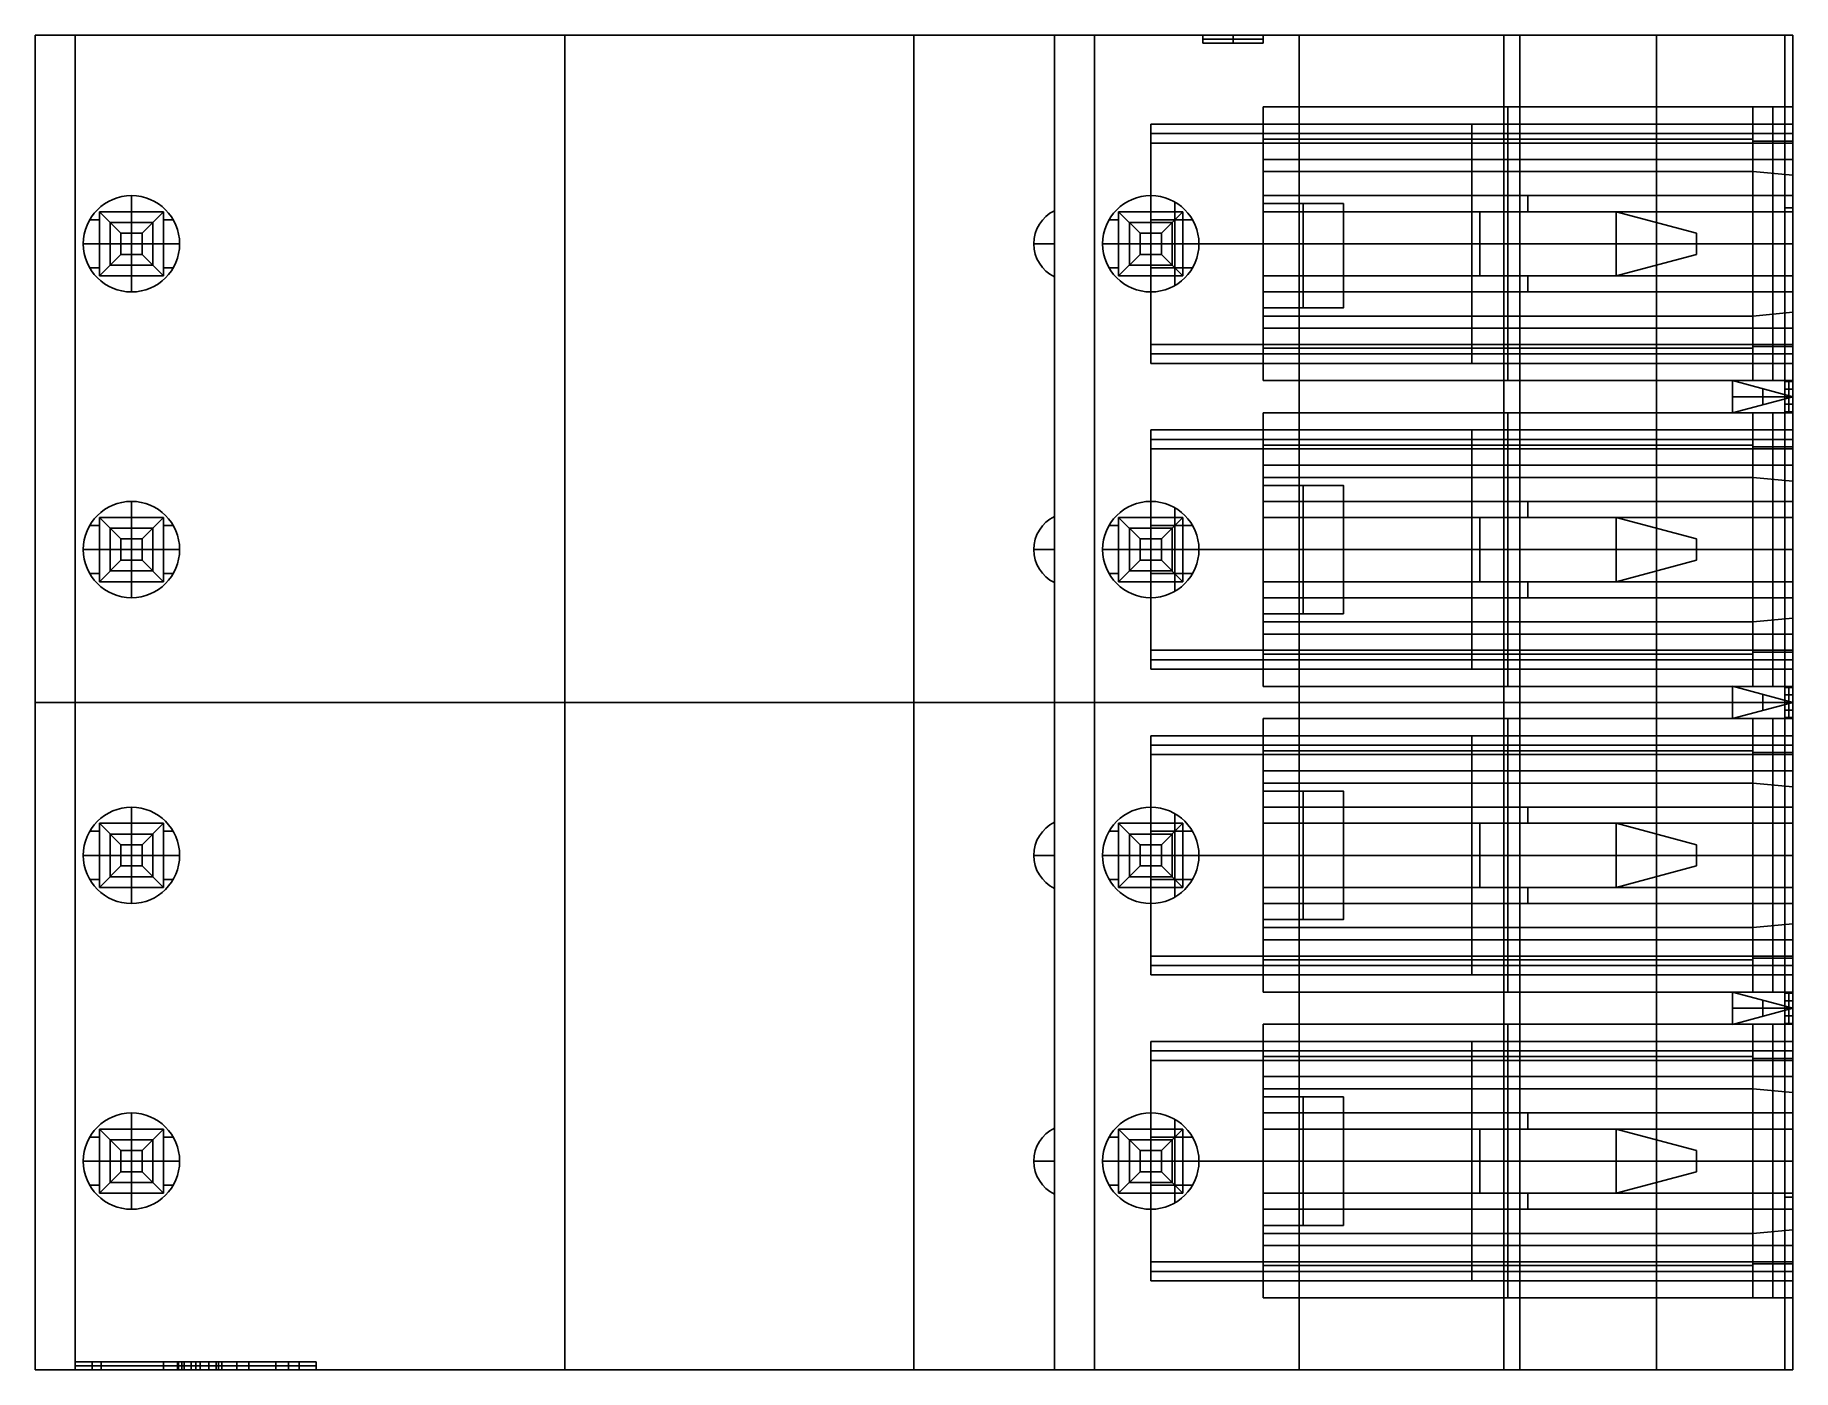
# Model space of a CAD drawing. Extents: x 0 to 21.9, y -65.2 to -48.6.
import ezdxf

# ---------------------------------------------------------------- set-up
doc = ezdxf.new("R2010")
doc.units = 0
doc.layers.add('DEFAULT', color=7, linetype='CONTINUOUS')

# ---------------------------------------------------------------- blocks, each defined once
blk = doc.blocks.new('__200320__MCD_1_5-4-G1-3_8')
at = {"layer": 'DEFAULT', "color": 252}
for p, q in [((-32.857, 2.6), (-33.357, 2.6)), ((-33.357, 2.6), (-11.457, 2.6)), ((-33.357, -14.03), (-33.357, 2.6)), ((-33.357, 2.6), (-33.357, -14.03)), ((-33.357, 2.6), (-11.457, 2.6)), ((-33.357, 2.6), (-33.357, -14.03)), ((-20.657, 2.6), (-32.857, 2.6)), ((-32.857, 2.6), (-32.857, -14.03)), ((-26.757, -14.03), (-26.757, 2.6)), ((-22.407, 2.6), (-22.407, -14.03)), ((-20.157, 2.6), (-20.657, 2.6)), ((-20.657, -14.03), (-20.657, 2.6)), ((-20.657, 2.6), (-20.657, 0.412)), ((-20.657, 0.087), (-20.657, 2.6)), ((-15.057, 2.6), (-20.157, 2.6)), ((-20.157, 2.6), (-20.157, -14.03)), ((-18.807, 2.6), (-18.057, 2.6)), ((-18.057, 2.6), (-18.807, 2.6)), ((-18.057, 2.6), (-18.807, 2.6)), ((-18.807, 2.6), (-18.057, 2.6)), ((-18.807, 2.5), (-18.807, 2.6)), ((-18.807, 2.6), (-18.807, 2.5)), ((-18.807, 2.6), (-18.807, 2.5)), ((-18.807, 2.5), (-18.807, 2.6)), ((-18.807, 2.6), (-18.807, 2.5)), ((-18.807, 2.6), (-18.807, 2.5)), ((-18.057, 2.55), (-18.807, 2.55)), ((-18.807, 2.55), (-18.057, 2.55)), ((-18.057, 2.55), (-18.807, 2.55)), ((-18.807, 2.55), (-18.057, 2.55)), ((-18.807, 2.5), (-18.057, 2.5)), ((-18.057, 2.5), (-18.807, 2.5)), ((-18.807, 2.5), (-18.057, 2.5)), ((-18.057, 2.5), (-18.807, 2.5)), ((-18.807, 2.5), (-18.057, 2.5)), ((-18.807, 2.5), (-18.057, 2.5)), ((-18.432, 2.6), (-18.432, 2.5)), ((-18.432, 2.6), (-18.432, 2.5)), ((-18.432, 2.6), (-18.432, 2.5)), ((-18.432, 2.6), (-18.432, 2.5)), ((-18.057, 2.5), (-18.057, 2.6)), ((-18.057, 2.5), (-18.057, 2.6)), ((-17.607, 2.6), (-17.607, -14.03)), ((-14.857, 2.6), (-15.057, 2.6)), ((-15.057, -14.03), (-15.057, 2.6)), ((-15.057, -14.03), (-15.057, 2.6)), ((-15.057, 2.6), (-15.057, -14.03)), ((-11.557, 2.6), (-14.857, 2.6)), ((-14.857, 2.6), (-14.857, -14.03)), ((-13.157, -14.03), (-13.157, 2.6)), ((-11.457, 2.6), (-11.557, 2.6)), ((-11.557, -1.705), (-11.557, 2.6)), ((-11.457, 2.6), (-11.457, -1.705)), ((-11.457, 2.6), (-11.457, -14.03)), ((-11.457, 2.6), (-11.457, -14.03)), ((-18.057, 1.705), (-11.957, 1.705)), ((-11.957, 1.705), (-18.057, 1.705)), ((-18.057, 1.705), (-18.057, 0.9)), ((-18.057, 0.4), (-18.057, 1.705)), ((-18.057, 1.705), (-11.957, 1.705)), ((-11.957, 1.705), (-18.057, 1.705)), ((-18.057, 1.705), (-18.057, 0.9)), ((-18.057, 0.4), (-18.057, 1.705)), ((-18.057, 1.705), (-11.457, 1.705)), ((-18.057, 1.705), (-11.457, 1.705)), ((-18.057, 0.5), (-18.057, 1.705)), ((-18.057, 0.5), (-18.057, 1.705)), ((-15.007, 1.705), (-15.007, 0.9)), ((-15.007, 1.705), (-15.007, 0.4)), ((-15.007, 1.705), (-15.007, 0.9)), ((-15.007, 1.705), (-15.007, 0.4)), ((-11.457, 1.705), (-11.957, 1.705)), ((-11.957, 1.705), (-11.457, 1.705)), ((-11.957, 0.4), (-11.957, 1.705)), ((-11.957, 1.705), (-11.957, 0.9)), ((-11.457, 1.705), (-11.957, 1.705)), ((-11.957, 1.705), (-11.457, 1.705)), ((-11.957, 0.9), (-11.957, 1.705)), ((-11.957, 0.4), (-11.957, 1.705)), ((-11.707, 1.705), (-11.707, 0.4)), ((-11.707, 1.705), (-11.707, 0.877)), ((-11.707, 1.705), (-11.707, 0.877)), ((-11.707, 1.705), (-11.707, 0.4)), ((-11.457, 0.854), (-11.457, 1.705)), ((-11.457, 0.854), (-11.457, 1.705)), ((-11.457, 1.705), (-11.457, 0.4)), ((-11.457, 1.705), (-11.457, 0.4)), ((-19.457, 1.49), (-19.457, 0.6)), ((-19.457, 1.255), (-19.457, 1.49)), ((-11.457, 1.49), (-19.457, 1.49)), ((-19.457, 1.49), (-19.457, 1.255)), ((-11.457, 1.49), (-19.457, 1.49)), ((-19.457, 1.49), (-19.457, 0.6)), ((-19.457, 0.6), (-19.457, 1.373)), ((-19.457, 1.373), (-11.457, 1.373)), ((-19.457, 1.373), (-11.457, 1.373)), ((-19.457, 0.6), (-19.457, 1.373)), ((-15.457, 1.49), (-15.457, 1.255)), ((-15.457, -1.49), (-15.457, 1.49)), ((-15.457, 1.49), (-15.457, 1.255)), ((-15.457, -1.49), (-15.457, 1.49)), ((-11.457, 1.255), (-11.457, 1.49)), ((-11.457, 1.49), (-11.457, -1.49)), ((-11.457, 1.255), (-11.457, 1.49)), ((-11.457, 1.49), (-11.457, -1.49)), ((-19.457, 0.6), (-19.457, 1.255)), ((-19.457, 1.255), (-11.457, 1.255)), ((-19.457, 1.255), (-11.457, 1.255)), ((-19.457, 0.6), (-19.457, 1.255)), ((-11.957, 1.302), (-18.057, 1.302)), ((-11.957, 1.302), (-18.057, 1.302)), ((-15.457, 1.255), (-15.457, 0.6)), ((-15.457, 1.255), (-15.457, 0.6)), ((-11.457, 1.28), (-11.957, 1.28)), ((-11.457, 1.28), (-11.957, 1.28)), ((-11.457, 0.6), (-11.457, 1.255)), ((-11.457, 0.6), (-11.457, 1.255)), ((-18.057, 1.052), (-11.957, 1.052)), ((-18.057, 1.052), (-11.957, 1.052)), ((-18.057, 0.9), (-11.957, 0.9)), ((-18.057, 0.9), (-11.957, 0.9)), ((-18.057, 0.9), (-18.057, 0)), ((-18.057, 0), (-18.057, 0.9)), ((-15.007, 0.9), (-15.007, 0)), ((-15.007, 0.9), (-15.007, 0)), ((-11.957, 1.052), (-11.457, 1.052)), ((-11.957, 1.052), (-11.457, 1.052)), ((-11.957, 0.9), (-11.457, 0.854)), ((-11.957, 0.9), (-11.457, 0.854)), ((-11.957, 0.9), (-11.957, 0)), ((-11.957, 0.9), (-11.957, 0)), ((-11.707, 0.877), (-11.707, 0)), ((-11.707, 0.877), (-11.707, 0)), ((-11.457, 0.854), (-11.457, 0)), ((-11.457, 0.854), (-11.457, 0)), ((-32.157, -0.6), (-32.157, 0.6)), ((-32.157, 0.4), (-32.157, 0.6)), ((-19.457, 0), (-19.457, 0.6)), ((-19.457, 0.6), (-19.457, 0)), ((-19.457, 0.6), (-19.457, 0)), ((-19.457, 0), (-19.457, 0.6)), ((-19.457, 0), (-19.457, 0.6)), ((-19.457, 0), (-19.457, 0.6)), ((-19.457, 0.4), (-19.457, 0.6)), ((-19.457, 0.6), (-19.457, -0.6)), ((-19.157, 0.52), (-19.157, 0)), ((-19.157, 0.52), (-19.157, 0)), ((-19.157, 0), (-19.157, 0.52)), ((-19.157, 0), (-19.157, 0.52)), ((-18.057, 0.4), (-18.057, 0.6)), ((-18.057, 0.6), (-11.457, 0.6)), ((-18.057, 0.4), (-18.057, 0.6)), ((-18.057, 0.6), (-11.457, 0.6)), ((-18.057, -0.6), (-18.057, 0.6)), ((-18.057, -0.6), (-18.057, 0.6)), ((-18.057, 0), (-18.057, 0.5)), ((-18.057, 0.5), (-17.057, 0.5)), ((-17.057, 0.5), (-18.057, 0.5)), ((-18.057, 0), (-18.057, 0.5)), ((-18.057, 0.5), (-17.057, 0.5)), ((-17.057, 0.5), (-18.057, 0.5)), ((-18.057, 0), (-18.057, 0.5)), ((-18.057, 0), (-18.057, 0.5)), ((-17.057, 0.5), (-18.057, 0.5)), ((-17.057, 0.5), (-18.057, 0.5)), ((-17.557, 0), (-17.557, 0.5)), ((-17.557, 0), (-17.557, 0.5)), ((-17.557, 0.5), (-17.557, 0)), ((-17.557, 0.5), (-17.557, 0)), ((-17.057, 0.5), (-17.057, 0)), ((-17.057, 0.5), (-17.057, 0)), ((-17.057, 0.5), (-17.057, 0)), ((-17.057, 0.5), (-17.057, 0)), ((-17.057, 0.5), (-17.057, 0.4)), ((-17.057, 0.4), (-17.057, 0.5)), ((-14.757, 0.6), (-14.757, 0.4)), ((-14.757, 0.6), (-14.757, 0.4)), ((-11.457, 0.448), (-11.557, 0.448)), ((-11.457, 0.6), (-11.457, 0.4)), ((-11.457, 0.6), (-11.457, 0.4)), ((-32.676, 0.3), (-32.557, 0.3)), ((-32.557, -0.4), (-32.557, 0.4)), ((-32.557, 0.4), (-32.557, 0)), ((-32.557, 0.4), (-31.757, 0.4)), ((-32.557, 0.4), (-31.757, 0.4)), ((-32.289, 0.132), (-32.557, 0.4)), ((-32.557, -0.4), (-32.557, 0.4)), ((-32.557, 0.4), (-31.757, 0.4)), ((-32.423, 0.266), (-31.891, 0.266)), ((-32.423, -0.266), (-32.423, 0.266)), ((-32.157, 0.132), (-32.157, 0.4)), ((-31.757, 0.4), (-32.025, 0.132)), ((-31.891, 0.266), (-31.891, -0.266)), ((-31.757, 0.4), (-31.757, 0)), ((-31.757, 0.4), (-31.757, -0.4)), ((-31.757, 0.4), (-31.757, -0.4)), ((-31.757, 0.3), (-31.637, 0.3)), ((-20.657, 0.412), (-20.657, 0)), ((-19.976, 0.3), (-19.857, 0.3)), ((-19.857, 0), (-19.857, 0.4)), ((-19.857, 0.4), (-19.057, 0.4)), ((-19.857, 0.4), (-19.057, 0.4)), ((-19.589, 0.132), (-19.857, 0.4)), ((-19.857, -0.4), (-19.857, 0.4)), ((-19.857, 0.4), (-19.057, 0.4)), ((-19.857, -0.4), (-19.857, 0.4)), ((-19.723, 0.266), (-19.191, 0.266)), ((-19.723, -0.266), (-19.723, 0.266)), ((-19.457, 0.132), (-19.457, 0.4)), ((-19.457, 0.3), (-18.937, 0.3)), ((-19.457, 0.3), (-18.937, 0.3)), ((-19.457, 0.3), (-18.937, 0.3)), ((-19.457, 0.3), (-18.937, 0.3)), ((-19.325, 0.132), (-19.057, 0.4)), ((-19.191, 0.266), (-19.191, -0.266)), ((-19.057, 0.4), (-19.057, -0.4)), ((-19.057, 0.4), (-19.057, 0)), ((-19.057, 0.4), (-19.057, -0.4)), ((-19.057, 0.3), (-18.937, 0.3)), ((-18.057, 0.4), (-11.957, 0.4)), ((-11.457, 0.4), (-18.057, 0.4)), ((-11.957, 0.4), (-18.057, 0.4)), ((-11.457, 0.4), (-18.057, 0.4)), ((-18.057, 0.4), (-11.457, 0.4)), ((-18.057, 0.4), (-11.457, 0.4)), ((-13.657, 0.4), (-17.057, 0.4)), ((-17.057, 0.4), (-13.657, 0.4)), ((-17.057, 0.4), (-17.057, -0.4)), ((-17.057, -0.4), (-17.057, 0.4)), ((-13.657, 0.4), (-17.057, 0.4)), ((-13.657, 0.4), (-17.057, 0.4)), ((-17.057, 0.4), (-17.057, -0.4)), ((-17.057, -0.4), (-17.057, 0.4)), ((-13.657, 0.4), (-17.057, 0.4)), ((-13.657, 0.4), (-17.057, 0.4)), ((-15.357, -0.4), (-15.357, 0.4)), ((-15.357, 0.4), (-15.357, -0.4)), ((-15.357, 0.4), (-15.357, -0.4)), ((-15.357, -0.4), (-15.357, 0.4)), ((-13.657, 0.4), (-13.657, -0.4)), ((-12.657, 0.132), (-13.657, 0.4)), ((-12.657, 0.132), (-13.657, 0.4)), ((-13.657, -0.4), (-13.657, 0.4)), ((-13.657, 0.4), (-12.657, 0.132)), ((-12.657, 0.132), (-13.657, 0.4)), ((-13.657, 0.4), (-13.657, -0.4)), ((-13.657, -0.4), (-13.657, 0.4)), ((-12.657, 0.132), (-13.657, 0.4)), ((-12.657, 0.132), (-13.657, 0.4)), ((-13.157, 0.266), (-13.157, -0.266)), ((-13.157, -0.266), (-13.157, 0.266)), ((-13.157, 0.266), (-13.157, -0.266)), ((-13.157, -0.266), (-13.157, 0.266)), ((-11.957, 0.4), (-11.457, 0.4)), ((-11.457, 0.4), (-11.957, 0.4)), ((-32.757, 0), (-32.557, 0)), ((-32.757, 0), (-31.557, 0)), ((-32.557, 0), (-32.557, -0.4)), ((-32.289, 0), (-32.557, 0)), ((-32.025, 0.132), (-32.289, 0.132)), ((-32.289, 0.132), (-32.289, -0.132)), ((-32.289, 0), (-32.025, 0)), ((-32.157, -0.132), (-32.157, 0.132)), ((-32.025, -0.132), (-32.025, 0.132)), ((-32.025, 0), (-31.757, 0)), ((-31.757, 0), (-31.557, 0)), ((-31.757, -0.4), (-31.757, 0)), ((-20.915, 0), (-20.657, 0)), ((-20.657, 0), (-20.657, -0.412)), ((-19.857, 0), (-20.057, 0)), ((-20.057, 0), (-18.857, 0)), ((-19.857, -0.4), (-19.857, 0)), ((-19.589, 0), (-19.857, 0)), ((-19.325, 0.132), (-19.589, 0.132)), ((-19.589, 0.132), (-19.589, -0.132)), ((-19.589, 0), (-19.325, 0)), ((-19.457, -0.132), (-19.457, 0.132)), ((-19.457, 0), (-18.857, 0)), ((-19.457, 0), (-18.857, 0)), ((-18.857, 0), (-19.457, 0)), ((-18.857, 0), (-19.457, 0)), ((-19.457, 0), (-19.457, -0.6)), ((-19.457, -0.6), (-19.457, 0)), ((-19.457, -0.6), (-19.457, 0)), ((-19.457, 0), (-19.457, -0.6)), ((-19.457, -0.6), (-19.457, 0)), ((-19.457, -0.6), (-19.457, 0)), ((-19.325, -0.132), (-19.325, 0.132)), ((-19.325, 0), (-19.057, 0)), ((-19.157, 0), (-19.157, -0.52)), ((-19.157, -0.52), (-19.157, 0)), ((-19.157, -0.52), (-19.157, 0)), ((-19.157, 0), (-19.157, -0.52)), ((-18.857, 0), (-19.057, 0)), ((-19.057, 0), (-19.057, -0.4)), ((-18.857, 0), (-11.457, 0)), ((-18.857, 0), (-18.057, 0)), ((-18.857, 0), (-18.057, 0)), ((-18.857, 0), (-11.457, 0)), ((-18.057, -0.9), (-18.057, 0)), ((-18.057, 0), (-11.957, 0)), ((-18.057, -0.9), (-18.057, 0)), ((-18.057, 0), (-11.957, 0)), ((-17.057, 0), (-18.057, 0)), ((-17.057, 0), (-18.057, 0)), ((-13.657, 0), (-17.057, 0)), ((-13.657, 0), (-17.057, 0)), ((-15.007, 0), (-15.007, -0.9)), ((-15.007, 0), (-15.007, -0.9)), ((-12.657, 0), (-13.657, 0)), ((-12.657, 0), (-13.657, 0)), ((-12.657, 0), (-13.657, 0)), ((-12.657, 0), (-13.657, 0)), ((-12.657, -0.132), (-12.657, 0.132)), ((-12.657, 0.132), (-12.657, -0.132)), ((-12.657, -0.132), (-12.657, 0.132)), ((-12.657, 0.132), (-12.657, -0.132)), ((-12.657, -0.132), (-12.657, 0.132)), ((-12.657, -0.132), (-12.657, 0.132)), ((-11.957, -0.9), (-11.957, 0)), ((-11.957, 0), (-11.457, 0)), ((-11.957, 0), (-11.957, -0.9)), ((-11.957, 0), (-11.457, 0)), ((-11.707, 0), (-11.707, -0.877)), ((-11.707, 0), (-11.707, -0.877)), ((-11.457, 0), (-11.457, -0.854)), ((-11.457, 0), (-11.457, -0.854)), ((-32.557, -0.4), (-32.289, -0.132)), ((-32.289, -0.132), (-32.025, -0.132)), ((-32.157, -0.132), (-32.157, -0.4)), ((-32.025, -0.132), (-31.757, -0.4)), ((-20.657, -3.723), (-20.657, -0.087)), ((-19.857, -0.4), (-19.589, -0.132)), ((-19.589, -0.132), (-19.325, -0.132)), ((-19.457, -0.132), (-19.457, -0.4)), ((-19.057, -0.4), (-19.325, -0.132)), ((-17.057, 0), (-18.057, 0)), ((-17.057, 0), (-18.057, 0)), ((-13.657, 0), (-17.057, 0)), ((-13.657, 0), (-17.057, 0)), ((-13.657, -0.4), (-12.657, -0.132)), ((-13.657, -0.4), (-12.657, -0.132)), ((-12.657, -0.132), (-13.657, -0.4)), ((-12.657, -0.132), (-13.657, -0.4)), ((-12.657, -0.132), (-13.657, -0.4)), ((-12.657, -0.132), (-13.657, -0.4)), ((-32.676, -0.3), (-32.557, -0.3)), ((-31.757, -0.4), (-32.557, -0.4)), ((-32.557, -0.4), (-31.757, -0.4)), ((-31.757, -0.4), (-32.557, -0.4)), ((-31.891, -0.266), (-32.423, -0.266)), ((-32.157, -0.6), (-32.157, -0.4)), ((-31.757, -0.3), (-31.637, -0.3)), ((-20.657, -0.412), (-20.657, -3.398)), ((-19.976, -0.3), (-19.857, -0.3)), ((-19.857, -0.4), (-19.057, -0.4)), ((-19.057, -0.4), (-19.857, -0.4)), ((-19.057, -0.4), (-19.857, -0.4)), ((-19.191, -0.266), (-19.723, -0.266)), ((-19.457, -0.3), (-18.937, -0.3)), ((-19.457, -0.3), (-18.937, -0.3)), ((-19.457, -0.3), (-18.937, -0.3)), ((-19.457, -0.3), (-18.937, -0.3)), ((-19.457, -0.6), (-19.457, -0.4)), ((-19.057, -0.3), (-18.937, -0.3)), ((-18.057, -0.6), (-18.057, -0.4)), ((-18.057, -0.4), (-11.457, -0.4)), ((-18.057, -1.705), (-18.057, -0.4)), ((-18.057, -0.4), (-11.957, -0.4)), ((-18.057, -1.705), (-18.057, -0.4)), ((-18.057, -0.4), (-18.057, -0.6)), ((-18.057, -0.4), (-11.957, -0.4)), ((-18.057, -0.4), (-11.457, -0.4)), ((-18.057, -0.4), (-11.457, -0.4)), ((-18.057, -0.4), (-11.457, -0.4)), ((-13.657, -0.4), (-17.057, -0.4)), ((-17.057, -0.4), (-13.657, -0.4)), ((-13.657, -0.4), (-17.057, -0.4)), ((-13.657, -0.4), (-17.057, -0.4)), ((-13.657, -0.4), (-17.057, -0.4)), ((-17.057, -0.4), (-17.057, -0.8)), ((-17.057, -0.8), (-17.057, -0.4)), ((-13.657, -0.4), (-17.057, -0.4)), ((-15.007, -0.4), (-15.007, -1.705)), ((-15.007, -0.4), (-15.007, -1.705)), ((-14.757, -0.6), (-14.757, -0.4)), ((-14.757, -0.6), (-14.757, -0.4)), ((-11.957, -0.4), (-11.457, -0.4)), ((-11.957, -1.705), (-11.957, -0.4)), ((-11.957, -0.4), (-11.957, -1.705)), ((-11.457, -0.4), (-11.957, -0.4)), ((-11.707, -0.4), (-11.707, -1.705)), ((-11.707, -0.4), (-11.707, -1.705)), ((-11.457, -0.4), (-11.457, -0.6)), ((-11.457, -0.4), (-11.457, -1.705)), ((-11.457, -0.4), (-11.457, -0.6)), ((-11.457, -0.4), (-11.457, -1.705)), ((-19.457, -1.49), (-19.457, -0.6)), ((-19.457, -0.6), (-19.457, -1.255)), ((-19.457, -0.6), (-19.457, -1.255)), ((-19.457, -0.6), (-19.457, -1.49)), ((-19.457, -1.373), (-19.457, -0.6)), ((-19.457, -1.373), (-19.457, -0.6)), ((-11.457, -0.6), (-18.057, -0.6)), ((-11.457, -0.6), (-18.057, -0.6)), ((-15.457, -0.6), (-15.457, -1.255)), ((-15.457, -0.6), (-15.457, -1.255)), ((-11.457, -1.255), (-11.457, -0.6)), ((-11.457, -1.255), (-11.457, -0.6)), ((-18.057, -1.705), (-18.057, -0.778)), ((-18.057, -1.705), (-18.057, -0.778)), ((-18.057, -0.8), (-17.057, -0.8)), ((-18.057, -0.8), (-17.057, -0.8)), ((-11.457, -0.854), (-11.957, -0.9)), ((-11.457, -0.854), (-11.957, -0.9)), ((-11.457, -1.705), (-11.457, -0.854)), ((-11.457, -1.705), (-11.457, -0.854)), ((-11.957, -0.9), (-18.057, -0.9)), ((-11.957, -0.9), (-18.057, -0.9)), ((-18.057, -0.9), (-18.057, -1.705)), ((-18.057, -0.9), (-18.057, -1.705)), ((-18.057, -1.052), (-11.957, -1.052)), ((-18.057, -1.052), (-11.957, -1.052)), ((-15.007, -0.9), (-15.007, -1.705)), ((-15.007, -0.9), (-15.007, -1.705)), ((-11.957, -1.705), (-11.957, -0.9)), ((-11.957, -1.705), (-11.957, -0.9)), ((-11.957, -1.052), (-11.457, -1.052)), ((-11.957, -1.052), (-11.457, -1.052)), ((-11.707, -0.877), (-11.707, -1.705)), ((-11.707, -0.877), (-11.707, -1.705)), ((-19.457, -1.255), (-19.457, -1.49)), ((-11.457, -1.255), (-19.457, -1.255)), ((-19.457, -1.255), (-11.457, -1.255)), ((-19.457, -1.49), (-19.457, -1.255)), ((-11.957, -1.302), (-18.057, -1.302)), ((-11.957, -1.302), (-18.057, -1.302)), ((-15.457, -1.255), (-15.457, -1.49)), ((-15.457, -1.255), (-15.457, -1.49)), ((-11.457, -1.28), (-11.957, -1.28)), ((-11.457, -1.28), (-11.957, -1.28)), ((-11.457, -1.49), (-11.457, -1.255)), ((-11.457, -1.49), (-11.457, -1.255)), ((-19.457, -1.373), (-11.457, -1.373)), ((-19.457, -1.373), (-11.457, -1.373)), ((-11.457, -1.49), (-19.457, -1.49)), ((-19.457, -1.49), (-11.457, -1.49)), ((-11.957, -1.705), (-18.057, -1.705)), ((-18.057, -1.705), (-11.957, -1.705)), ((-11.957, -1.705), (-18.057, -1.705)), ((-18.057, -1.705), (-11.957, -1.705)), ((-18.057, -1.705), (-11.457, -1.705)), ((-18.057, -1.705), (-11.457, -1.705)), ((-11.457, -1.905), (-12.207, -1.704)), ((-12.207, -1.704), (-12.207, -2.106)), ((-12.207, -2.106), (-12.207, -1.704)), ((-12.207, -1.704), (-11.457, -1.905)), ((-12.207, -1.704), (-12.207, -2.106)), ((-11.457, -1.905), (-12.207, -1.704)), ((-11.457, -1.705), (-11.957, -1.705)), ((-11.957, -1.705), (-11.457, -1.705)), ((-11.457, -1.705), (-11.957, -1.705)), ((-11.957, -1.705), (-11.457, -1.705)), ((-11.457, -1.705), (-11.557, -1.705)), ((-11.457, -1.705), (-11.557, -1.705)), ((-11.557, -1.717), (-11.457, -1.717)), ((-11.557, -1.905), (-11.557, -1.717)), ((-11.557, -1.717), (-11.557, -2.093)), ((-11.557, -1.717), (-11.457, -1.717)), ((-11.557, -1.905), (-11.557, -1.717)), ((-11.557, -1.717), (-11.557, -2.093)), ((-11.507, -1.717), (-11.507, -1.905)), ((-11.507, -2.093), (-11.507, -1.717)), ((-11.507, -1.717), (-11.507, -1.905)), ((-11.507, -2.093), (-11.507, -1.717)), ((-11.457, -1.705), (-11.47, -1.705)), ((-11.457, -1.705), (-11.457, -2.105)), ((-11.457, -1.717), (-11.457, -1.905)), ((-11.457, -2.093), (-11.457, -1.717)), ((-11.457, -1.717), (-11.457, -1.905)), ((-11.457, -2.093), (-11.457, -1.717)), ((-12.207, -2.106), (-11.457, -1.905)), ((-11.457, -1.905), (-12.207, -2.106)), ((-12.207, -2.106), (-11.457, -1.905)), ((-11.457, -1.905), (-12.207, -1.905)), ((-11.832, -2.005), (-11.832, -1.805)), ((-11.457, -1.811), (-11.557, -1.811)), ((-11.557, -1.999), (-11.557, -1.811)), ((-11.457, -1.811), (-11.557, -1.811)), ((-11.557, -1.999), (-11.557, -1.811)), ((-11.457, -1.905), (-11.557, -1.905)), ((-11.557, -2.093), (-11.557, -1.905)), ((-11.457, -1.905), (-11.557, -1.905)), ((-11.557, -2.093), (-11.557, -1.905)), ((-11.457, -1.905), (-11.557, -1.905)), ((-11.457, -1.905), (-11.557, -1.905)), ((-11.507, -1.905), (-11.507, -2.093)), ((-11.507, -1.905), (-11.507, -2.093)), ((-11.457, -1.905), (-11.457, -2.093)), ((-11.457, -1.905), (-11.457, -2.093)), ((-18.057, -2.105), (-11.957, -2.105)), ((-18.057, -3.41), (-18.057, -2.105)), ((-18.057, -2.105), (-11.957, -2.105)), ((-18.057, -3.41), (-18.057, -2.105)), ((-18.057, -2.105), (-11.957, -2.105)), ((-18.057, -2.105), (-18.057, -2.91)), ((-18.057, -2.105), (-18.057, -2.91)), ((-11.957, -2.105), (-18.057, -2.105)), ((-18.057, -2.105), (-11.457, -2.105)), ((-18.057, -2.105), (-11.457, -2.105)), ((-18.057, -3.032), (-18.057, -2.105)), ((-18.057, -3.032), (-18.057, -2.105)), ((-15.007, -2.105), (-15.007, -3.41)), ((-15.007, -2.105), (-15.007, -3.41)), ((-15.007, -2.105), (-15.007, -2.91)), ((-15.007, -2.105), (-15.007, -2.91)), ((-11.957, -2.105), (-11.957, -3.41)), ((-11.957, -2.105), (-11.957, -3.41)), ((-11.957, -2.105), (-11.457, -2.105)), ((-11.457, -2.105), (-11.957, -2.105)), ((-11.957, -2.91), (-11.957, -2.105)), ((-11.957, -2.105), (-11.457, -2.105)), ((-11.957, -2.91), (-11.957, -2.105)), ((-11.957, -2.105), (-11.457, -2.105)), ((-11.707, -2.105), (-11.707, -2.933)), ((-11.707, -2.105), (-11.707, -3.41)), ((-11.707, -2.105), (-11.707, -3.41)), ((-11.707, -2.105), (-11.707, -2.933)), ((-11.457, -1.999), (-11.557, -1.999)), ((-11.457, -1.999), (-11.557, -1.999)), ((-11.557, -2.093), (-11.457, -2.093)), ((-11.557, -2.093), (-11.457, -2.093)), ((-11.457, -2.105), (-11.557, -2.105)), ((-11.557, -2.105), (-11.457, -2.105)), ((-11.557, -5.515), (-11.557, -2.105)), ((-11.47, -2.105), (-11.457, -2.105)), ((-11.457, -2.105), (-11.457, -5.515)), ((-11.457, -2.956), (-11.457, -2.105)), ((-11.457, -2.105), (-11.457, -3.41)), ((-11.457, -2.956), (-11.457, -2.105)), ((-11.457, -2.105), (-11.457, -3.41)), ((-19.457, -2.32), (-19.457, -2.555)), ((-11.457, -2.32), (-19.457, -2.32)), ((-19.457, -3.21), (-19.457, -2.32)), ((-19.457, -2.32), (-19.457, -3.21)), ((-19.457, -2.555), (-19.457, -2.32)), ((-19.457, -2.32), (-11.457, -2.32)), ((-15.457, -2.32), (-15.457, -2.555)), ((-15.457, -5.3), (-15.457, -2.32)), ((-15.457, -5.3), (-15.457, -2.32)), ((-15.457, -2.32), (-15.457, -2.555)), ((-11.457, -2.555), (-11.457, -2.32)), ((-11.457, -2.32), (-11.457, -5.3)), ((-11.457, -2.32), (-11.457, -5.3)), ((-11.457, -2.555), (-11.457, -2.32)), ((-19.457, -2.437), (-11.457, -2.437)), ((-19.457, -3.21), (-19.457, -2.437)), ((-19.457, -3.21), (-19.457, -2.437)), ((-19.457, -2.437), (-11.457, -2.437)), ((-19.457, -2.555), (-11.457, -2.555)), ((-19.457, -3.21), (-19.457, -2.555)), ((-19.457, -3.21), (-19.457, -2.555)), ((-19.457, -2.555), (-11.457, -2.555)), ((-11.957, -2.508), (-18.057, -2.508)), ((-11.957, -2.508), (-18.057, -2.508)), ((-15.457, -2.555), (-15.457, -3.21)), ((-15.457, -2.555), (-15.457, -3.21)), ((-11.457, -2.53), (-11.957, -2.53)), ((-11.457, -2.53), (-11.957, -2.53)), ((-11.457, -3.21), (-11.457, -2.555)), ((-11.457, -3.21), (-11.457, -2.555)), ((-18.057, -2.757), (-11.957, -2.757)), ((-18.057, -2.757), (-11.957, -2.757)), ((-11.957, -2.757), (-11.457, -2.757)), ((-11.957, -2.757), (-11.457, -2.757)), ((-18.057, -2.91), (-11.957, -2.91)), ((-18.057, -2.91), (-11.957, -2.91)), ((-18.057, -3.81), (-18.057, -2.91)), ((-18.057, -3.81), (-18.057, -2.91)), ((-18.057, -3.01), (-17.057, -3.01)), ((-18.057, -3.01), (-17.057, -3.01)), ((-17.057, -3.01), (-17.057, -3.41)), ((-17.057, -3.01), (-17.057, -3.41)), ((-15.007, -2.91), (-15.007, -3.81)), ((-15.007, -2.91), (-15.007, -3.81)), ((-11.957, -2.91), (-11.457, -2.956)), ((-11.957, -3.81), (-11.957, -2.91)), ((-11.957, -2.91), (-11.457, -2.956)), ((-11.957, -3.81), (-11.957, -2.91)), ((-11.707, -2.933), (-11.707, -3.81)), ((-11.707, -2.933), (-11.707, -3.81)), ((-11.457, -2.956), (-11.457, -3.81)), ((-11.457, -2.956), (-11.457, -3.81)), ((-32.157, -3.41), (-32.157, -3.21)), ((-32.157, -4.41), (-32.157, -3.21)), ((-19.457, -3.81), (-19.457, -3.21)), ((-19.457, -3.81), (-19.457, -3.21)), ((-19.457, -3.21), (-19.457, -3.81)), ((-19.457, -3.81), (-19.457, -3.21)), ((-19.457, -3.21), (-19.457, -4.41)), ((-19.457, -3.41), (-19.457, -3.21)), ((-19.457, -3.81), (-19.457, -3.21)), ((-19.457, -3.81), (-19.457, -3.21)), ((-18.057, -3.41), (-18.057, -3.21)), ((-18.057, -3.21), (-11.457, -3.21)), ((-18.057, -4.41), (-18.057, -3.21)), ((-18.057, -3.21), (-11.457, -3.21)), ((-18.057, -4.41), (-18.057, -3.21)), ((-18.057, -3.41), (-18.057, -3.21)), ((-14.757, -3.21), (-14.757, -3.41)), ((-14.757, -3.21), (-14.757, -3.41)), ((-11.457, -3.21), (-11.457, -3.41)), ((-11.457, -3.21), (-11.457, -3.41)), ((-32.557, -3.81), (-32.557, -3.41)), ((-32.557, -3.41), (-31.757, -3.41)), ((-32.557, -3.41), (-31.757, -3.41)), ((-32.289, -3.678), (-32.557, -3.41)), ((-32.557, -3.41), (-32.557, -4.21)), ((-32.557, -3.41), (-31.757, -3.41)), ((-32.557, -4.21), (-32.557, -3.41)), ((-32.157, -3.678), (-32.157, -3.41)), ((-31.757, -3.41), (-32.025, -3.678)), ((-31.757, -3.41), (-31.757, -3.81)), ((-31.757, -4.21), (-31.757, -3.41)), ((-31.757, -3.41), (-31.757, -4.21)), ((-20.657, -3.398), (-20.657, -3.81)), ((-19.857, -3.41), (-19.057, -3.41)), ((-19.589, -3.678), (-19.857, -3.41)), ((-19.857, -4.21), (-19.857, -3.41)), ((-19.857, -3.41), (-19.857, -3.81)), ((-19.057, -3.41), (-19.857, -3.41)), ((-19.857, -4.21), (-19.857, -3.41)), ((-19.857, -3.41), (-19.057, -3.41)), ((-19.457, -3.678), (-19.457, -3.41)), ((-19.057, -3.41), (-19.325, -3.678)), ((-19.157, -3.81), (-19.157, -3.29)), ((-19.157, -3.29), (-19.157, -3.81)), ((-19.157, -3.81), (-19.157, -3.29)), ((-19.157, -3.29), (-19.157, -3.81)), ((-19.057, -3.41), (-19.057, -3.81)), ((-19.057, -3.41), (-19.057, -4.21)), ((-19.057, -3.41), (-19.057, -4.21)), ((-11.957, -3.41), (-18.057, -3.41)), ((-11.957, -3.41), (-18.057, -3.41)), ((-11.457, -3.41), (-18.057, -3.41)), ((-11.457, -3.41), (-18.057, -3.41)), ((-18.057, -3.41), (-11.457, -3.41)), ((-18.057, -3.41), (-11.457, -3.41)), ((-17.057, -3.41), (-17.057, -4.21)), ((-17.057, -4.21), (-17.057, -3.41)), ((-13.657, -3.41), (-17.057, -3.41)), ((-17.057, -3.41), (-13.657, -3.41)), ((-17.057, -3.41), (-17.057, -4.21)), ((-17.057, -4.21), (-17.057, -3.41)), ((-17.057, -3.41), (-13.657, -3.41)), ((-17.057, -3.41), (-13.657, -3.41)), ((-13.657, -3.41), (-17.057, -3.41)), ((-13.657, -3.41), (-17.057, -3.41)), ((-15.357, -4.21), (-15.357, -3.41)), ((-15.357, -3.41), (-15.357, -4.21)), ((-15.357, -4.21), (-15.357, -3.41)), ((-15.357, -3.41), (-15.357, -4.21)), ((-13.657, -3.41), (-13.657, -4.21)), ((-12.657, -3.678), (-13.657, -3.41)), ((-13.657, -4.21), (-13.657, -3.41)), ((-12.657, -3.678), (-13.657, -3.41)), ((-13.657, -3.41), (-13.657, -4.21)), ((-13.657, -4.21), (-13.657, -3.41)), ((-13.657, -3.41), (-12.657, -3.678)), ((-13.657, -3.41), (-12.657, -3.678)), ((-12.657, -3.678), (-13.657, -3.41)), ((-12.657, -3.678), (-13.657, -3.41)), ((-11.957, -3.41), (-11.457, -3.41)), ((-11.457, -3.41), (-11.957, -3.41)), ((-32.676, -3.51), (-32.557, -3.51)), ((-32.423, -3.544), (-32.423, -4.076)), ((-31.891, -3.544), (-32.423, -3.544)), ((-32.289, -3.942), (-32.289, -3.678)), ((-32.025, -3.678), (-32.289, -3.678)), ((-32.157, -3.942), (-32.157, -3.678)), ((-32.025, -3.678), (-32.025, -3.942)), ((-31.891, -4.076), (-31.891, -3.544)), ((-31.757, -3.51), (-31.637, -3.51)), ((-19.976, -3.51), (-19.857, -3.51)), ((-19.723, -3.544), (-19.191, -3.544)), ((-19.723, -4.076), (-19.723, -3.544)), ((-19.325, -3.678), (-19.589, -3.678)), ((-19.589, -3.678), (-19.589, -3.942)), ((-19.457, -3.51), (-18.937, -3.51)), ((-19.457, -3.51), (-18.937, -3.51)), ((-19.457, -3.51), (-18.937, -3.51)), ((-19.457, -3.51), (-18.937, -3.51)), ((-19.457, -3.942), (-19.457, -3.678)), ((-19.325, -3.942), (-19.325, -3.678)), ((-19.191, -3.544), (-19.191, -4.076)), ((-19.057, -3.51), (-18.937, -3.51)), ((-13.157, -3.544), (-13.157, -4.076)), ((-13.157, -4.076), (-13.157, -3.544)), ((-13.157, -4.076), (-13.157, -3.544)), ((-13.157, -3.544), (-13.157, -4.076)), ((-12.657, -3.942), (-12.657, -3.678)), ((-12.657, -3.678), (-12.657, -3.942)), ((-12.657, -3.678), (-12.657, -3.942)), ((-12.657, -3.942), (-12.657, -3.678)), ((-12.657, -3.942), (-12.657, -3.678)), ((-12.657, -3.942), (-12.657, -3.678)), ((-32.757, -3.81), (-32.557, -3.81)), ((-32.757, -3.81), (-31.557, -3.81)), ((-32.557, -3.81), (-32.557, -4.21)), ((-32.289, -3.81), (-32.557, -3.81)), ((-32.289, -3.81), (-32.025, -3.81)), ((-32.025, -3.81), (-31.757, -3.81)), ((-31.757, -3.81), (-31.557, -3.81)), ((-31.757, -3.81), (-31.757, -4.21)), ((-20.915, -3.81), (-20.657, -3.81)), ((-20.657, -3.81), (-20.657, -4.222)), ((-20.657, -7.533), (-20.657, -3.897)), ((-20.057, -3.81), (-19.857, -3.81)), ((-20.057, -3.81), (-18.857, -3.81)), ((-19.857, -3.81), (-19.857, -4.21)), ((-19.589, -3.81), (-19.857, -3.81)), ((-19.589, -3.81), (-19.325, -3.81)), ((-18.857, -3.81), (-19.457, -3.81)), ((-19.457, -3.81), (-18.857, -3.81)), ((-18.857, -3.81), (-19.457, -3.81)), ((-19.457, -3.81), (-18.857, -3.81)), ((-19.457, -4.41), (-19.457, -3.81)), ((-19.457, -3.81), (-19.457, -4.41)), ((-19.457, -3.81), (-19.457, -4.41)), ((-19.457, -3.81), (-19.457, -4.41)), ((-19.457, -4.41), (-19.457, -3.81)), ((-19.457, -4.41), (-19.457, -3.81)), ((-19.325, -3.81), (-19.057, -3.81)), ((-19.157, -4.33), (-19.157, -3.81)), ((-19.157, -3.81), (-19.157, -4.33)), ((-19.157, -3.81), (-19.157, -4.33)), ((-19.157, -4.33), (-19.157, -3.81)), ((-19.057, -3.81), (-18.857, -3.81)), ((-19.057, -3.81), (-19.057, -4.21)), ((-18.857, -3.81), (-11.457, -3.81)), ((-18.857, -3.81), (-11.457, -3.81)), ((-18.857, -3.81), (-18.057, -3.81)), ((-18.857, -3.81), (-18.057, -3.81)), ((-18.057, -4.71), (-18.057, -3.81)), ((-18.057, -3.81), (-11.957, -3.81)), ((-18.057, -3.81), (-17.057, -3.81)), ((-17.057, -3.81), (-18.057, -3.81)), ((-18.057, -4.71), (-18.057, -3.81)), ((-18.057, -3.81), (-11.957, -3.81)), ((-18.057, -3.81), (-17.057, -3.81)), ((-17.057, -3.81), (-18.057, -3.81)), ((-13.657, -3.81), (-17.057, -3.81)), ((-13.657, -3.81), (-17.057, -3.81)), ((-13.657, -3.81), (-17.057, -3.81)), ((-13.657, -3.81), (-17.057, -3.81)), ((-15.007, -3.81), (-15.007, -4.71)), ((-15.007, -3.81), (-15.007, -4.71)), ((-12.657, -3.81), (-13.657, -3.81)), ((-12.657, -3.81), (-13.657, -3.81)), ((-12.657, -3.81), (-13.657, -3.81)), ((-12.657, -3.81), (-13.657, -3.81)), ((-11.457, -3.81), (-11.957, -3.81)), ((-11.957, -3.81), (-11.957, -4.71)), ((-11.957, -3.81), (-11.957, -4.71)), ((-11.457, -3.81), (-11.957, -3.81)), ((-11.707, -3.81), (-11.707, -4.687)), ((-11.707, -3.81), (-11.707, -4.687)), ((-11.457, -3.81), (-11.557, -3.81)), ((-11.457, -4.664), (-11.457, -3.81)), ((-11.457, -4.664), (-11.457, -3.81)), ((-32.676, -4.11), (-32.557, -4.11)), ((-32.557, -4.21), (-32.289, -3.942)), ((-31.891, -4.076), (-32.423, -4.076)), ((-32.289, -3.942), (-32.025, -3.942)), ((-32.157, -3.942), (-32.157, -4.21)), ((-32.025, -3.942), (-31.757, -4.21)), ((-31.757, -4.11), (-31.637, -4.11)), ((-19.976, -4.11), (-19.857, -4.11)), ((-19.589, -3.942), (-19.857, -4.21)), ((-19.191, -4.076), (-19.723, -4.076)), ((-19.589, -3.942), (-19.325, -3.942)), ((-19.457, -3.942), (-19.457, -4.21)), ((-19.457, -4.11), (-18.937, -4.11)), ((-19.457, -4.11), (-18.937, -4.11)), ((-19.457, -4.11), (-18.937, -4.11)), ((-19.457, -4.11), (-18.937, -4.11)), ((-19.057, -4.21), (-19.325, -3.942)), ((-19.057, -4.11), (-18.937, -4.11)), ((-13.657, -4.21), (-12.657, -3.942)), ((-12.657, -3.942), (-13.657, -4.21)), ((-12.657, -3.942), (-13.657, -4.21)), ((-13.657, -4.21), (-12.657, -3.942)), ((-12.657, -3.942), (-13.657, -4.21)), ((-12.657, -3.942), (-13.657, -4.21)), ((-31.757, -4.21), (-32.557, -4.21)), ((-31.757, -4.21), (-32.557, -4.21)), ((-31.757, -4.21), (-32.557, -4.21)), ((-32.157, -4.41), (-32.157, -4.21)), ((-20.657, -4.222), (-20.657, -7.208)), ((-19.057, -4.21), (-19.857, -4.21)), ((-19.057, -4.21), (-19.857, -4.21)), ((-19.057, -4.21), (-19.857, -4.21)), ((-19.457, -4.41), (-19.457, -4.21)), ((-18.057, -4.41), (-18.057, -4.21)), ((-18.057, -4.21), (-11.457, -4.21)), ((-18.057, -5.515), (-18.057, -4.21)), ((-18.057, -4.21), (-18.057, -4.41)), ((-18.057, -4.21), (-11.957, -4.21)), ((-18.057, -4.21), (-11.457, -4.21)), ((-18.057, -5.515), (-18.057, -4.21)), ((-18.057, -4.21), (-11.957, -4.21)), ((-18.057, -4.21), (-11.457, -4.21)), ((-18.057, -4.21), (-11.457, -4.21)), ((-17.057, -4.21), (-13.657, -4.21)), ((-13.657, -4.21), (-17.057, -4.21)), ((-17.057, -4.21), (-13.657, -4.21)), ((-13.657, -4.21), (-17.057, -4.21)), ((-17.057, -4.21), (-17.057, -4.61)), ((-17.057, -4.21), (-17.057, -4.61)), ((-13.657, -4.21), (-17.057, -4.21)), ((-13.657, -4.21), (-17.057, -4.21)), ((-15.007, -4.21), (-15.007, -5.515)), ((-15.007, -4.21), (-15.007, -5.515)), ((-14.757, -4.41), (-14.757, -4.21)), ((-14.757, -4.41), (-14.757, -4.21)), ((-11.957, -4.21), (-11.957, -5.515)), ((-11.457, -4.21), (-11.957, -4.21)), ((-11.957, -4.21), (-11.457, -4.21)), ((-11.957, -5.515), (-11.957, -4.21)), ((-11.707, -4.21), (-11.707, -5.515)), ((-11.707, -4.21), (-11.707, -5.515)), ((-11.457, -4.41), (-11.457, -4.21)), ((-11.457, -4.21), (-11.457, -5.515)), ((-11.457, -4.41), (-11.457, -4.21)), ((-11.457, -4.21), (-11.457, -5.515)), ((-19.457, -5.3), (-19.457, -4.41)), ((-19.457, -5.3), (-19.457, -4.41)), ((-19.457, -4.41), (-19.457, -5.065)), ((-19.457, -4.41), (-19.457, -5.065)), ((-19.457, -5.183), (-19.457, -4.41)), ((-19.457, -5.183), (-19.457, -4.41)), ((-11.457, -4.41), (-18.057, -4.41)), ((-11.457, -4.41), (-18.057, -4.41)), ((-18.057, -5.515), (-18.057, -4.588)), ((-18.057, -5.515), (-18.057, -4.588)), ((-15.457, -4.41), (-15.457, -5.065)), ((-15.457, -4.41), (-15.457, -5.065)), ((-11.457, -5.065), (-11.457, -4.41)), ((-11.457, -5.065), (-11.457, -4.41)), ((-18.057, -4.61), (-17.057, -4.61)), ((-18.057, -4.61), (-17.057, -4.61)), ((-11.957, -4.71), (-18.057, -4.71)), ((-11.957, -4.71), (-18.057, -4.71)), ((-18.057, -4.71), (-18.057, -5.515)), ((-18.057, -4.71), (-18.057, -5.515)), ((-15.007, -4.71), (-15.007, -5.515)), ((-15.007, -4.71), (-15.007, -5.515)), ((-11.457, -4.664), (-11.957, -4.71)), ((-11.457, -4.664), (-11.957, -4.71)), ((-11.957, -4.71), (-11.957, -5.515)), ((-11.957, -5.515), (-11.957, -4.71)), ((-11.707, -4.687), (-11.707, -5.515)), ((-11.707, -4.687), (-11.707, -5.515)), ((-11.457, -5.515), (-11.457, -4.664)), ((-11.457, -5.515), (-11.457, -4.664)), ((-18.057, -4.862), (-11.957, -4.862)), ((-18.057, -4.862), (-11.957, -4.862)), ((-11.957, -4.862), (-11.457, -4.862)), ((-11.957, -4.862), (-11.457, -4.862)), ((-19.457, -5.065), (-11.457, -5.065)), ((-19.457, -5.065), (-11.457, -5.065)), ((-19.457, -5.065), (-19.457, -5.3)), ((-19.457, -5.065), (-19.457, -5.3)), ((-19.457, -5.183), (-11.457, -5.183)), ((-19.457, -5.183), (-11.457, -5.183)), ((-11.957, -5.112), (-18.057, -5.112)), ((-11.957, -5.112), (-18.057, -5.112)), ((-15.457, -5.065), (-15.457, -5.3)), ((-15.457, -5.065), (-15.457, -5.3)), ((-11.457, -5.09), (-11.957, -5.09)), ((-11.457, -5.09), (-11.957, -5.09)), ((-11.457, -5.3), (-11.457, -5.065)), ((-11.457, -5.3), (-11.457, -5.065)), ((-11.457, -5.3), (-19.457, -5.3)), ((-11.457, -5.3), (-19.457, -5.3)), ((-11.957, -5.515), (-18.057, -5.515)), ((-18.057, -5.515), (-11.957, -5.515)), ((-11.957, -5.515), (-18.057, -5.515)), ((-18.057, -5.515), (-11.957, -5.515)), ((-18.057, -5.515), (-11.457, -5.515)), ((-18.057, -5.515), (-11.457, -5.515)), ((-11.457, -5.715), (-12.207, -5.514)), ((-12.207, -5.514), (-12.207, -5.916)), ((-12.207, -5.916), (-12.207, -5.514)), ((-12.207, -5.514), (-11.457, -5.715)), ((-12.207, -5.514), (-12.207, -5.916)), ((-11.457, -5.715), (-12.207, -5.514)), ((-11.957, -5.515), (-11.457, -5.515)), ((-11.457, -5.515), (-11.957, -5.515)), ((-11.457, -5.515), (-11.957, -5.515)), ((-11.957, -5.515), (-11.457, -5.515)), ((-11.832, -5.815), (-11.832, -5.615)), ((-11.457, -5.515), (-11.557, -5.515)), ((-11.557, -5.515), (-11.457, -5.515)), ((-11.557, -5.527), (-11.457, -5.527)), ((-11.557, -5.715), (-11.557, -5.527)), ((-11.557, -5.527), (-11.557, -5.903)), ((-11.557, -5.527), (-11.457, -5.527)), ((-11.557, -5.715), (-11.557, -5.527)), ((-11.557, -5.527), (-11.557, -5.903)), ((-11.457, -5.621), (-11.557, -5.621)), ((-11.557, -5.809), (-11.557, -5.621)), ((-11.457, -5.621), (-11.557, -5.621)), ((-11.557, -5.809), (-11.557, -5.621)), ((-11.507, -5.527), (-11.507, -5.715)), ((-11.507, -5.903), (-11.507, -5.527)), ((-11.507, -5.527), (-11.507, -5.715)), ((-11.507, -5.903), (-11.507, -5.527)), ((-11.457, -5.515), (-11.47, -5.515)), ((-11.457, -5.515), (-11.457, -5.915)), ((-11.457, -5.527), (-11.457, -5.715)), ((-11.457, -5.903), (-11.457, -5.527)), ((-11.457, -5.527), (-11.457, -5.715)), ((-11.457, -5.903), (-11.457, -5.527)), ((-32.857, -5.715), (-33.357, -5.715)), ((-11.457, -5.715), (-33.357, -5.715)), ((-32.857, -5.715), (-20.657, -5.715)), ((-20.657, -5.715), (-20.157, -5.715)), ((-20.157, -5.715), (-15.057, -5.715)), ((-14.857, -5.715), (-15.057, -5.715)), ((-12.207, -5.715), (-14.857, -5.715)), ((-12.207, -5.916), (-11.457, -5.715)), ((-11.457, -5.715), (-12.207, -5.916)), ((-12.207, -5.916), (-11.457, -5.715)), ((-11.457, -5.715), (-12.207, -5.715)), ((-11.457, -5.715), (-11.557, -5.715)), ((-11.557, -5.903), (-11.557, -5.715)), ((-11.457, -5.715), (-11.557, -5.715)), ((-11.557, -5.903), (-11.557, -5.715)), ((-11.457, -5.715), (-11.557, -5.715)), ((-11.457, -5.715), (-11.557, -5.715)), ((-11.457, -5.809), (-11.557, -5.809)), ((-11.457, -5.809), (-11.557, -5.809)), ((-11.557, -5.903), (-11.457, -5.903)), ((-11.557, -5.903), (-11.457, -5.903)), ((-11.507, -5.715), (-11.507, -5.903)), ((-11.507, -5.715), (-11.507, -5.903)), ((-11.457, -5.715), (-11.457, -5.903)), ((-11.457, -5.715), (-11.457, -5.903)), ((-11.457, -5.715), (-11.457, -5.715)), ((-19.457, -6.13), (-19.457, -6.365)), ((-11.457, -6.13), (-19.457, -6.13)), ((-19.457, -6.13), (-19.457, -7.02)), ((-19.457, -6.365), (-19.457, -6.13)), ((-19.457, -6.13), (-19.457, -7.02)), ((-19.457, -6.13), (-11.457, -6.13)), ((-18.057, -5.915), (-11.957, -5.915)), ((-11.957, -5.915), (-18.057, -5.915)), ((-18.057, -5.915), (-11.957, -5.915)), ((-18.057, -7.22), (-18.057, -5.915)), ((-18.057, -7.22), (-18.057, -5.915)), ((-18.057, -5.915), (-18.057, -6.72)), ((-18.057, -5.915), (-18.057, -6.72)), ((-11.957, -5.915), (-18.057, -5.915)), ((-18.057, -5.915), (-11.457, -5.915)), ((-18.057, -5.915), (-11.457, -5.915)), ((-18.057, -6.842), (-18.057, -5.915)), ((-18.057, -6.842), (-18.057, -5.915)), ((-15.457, -6.13), (-15.457, -6.365)), ((-15.457, -9.11), (-15.457, -6.13)), ((-15.457, -6.13), (-15.457, -6.365)), ((-15.457, -9.11), (-15.457, -6.13)), ((-15.007, -5.915), (-15.007, -7.22)), ((-15.007, -5.915), (-15.007, -7.22)), ((-15.007, -5.915), (-15.007, -6.72)), ((-15.007, -5.915), (-15.007, -6.72)), ((-11.957, -5.915), (-11.957, -6.72)), ((-11.457, -5.915), (-11.957, -5.915)), ((-11.457, -5.915), (-11.957, -5.915)), ((-11.957, -5.915), (-11.957, -7.22)), ((-11.957, -7.22), (-11.957, -5.915)), ((-11.957, -5.915), (-11.957, -6.72)), ((-11.457, -5.915), (-11.957, -5.915)), ((-11.957, -5.915), (-11.457, -5.915)), ((-11.707, -5.915), (-11.707, -6.743)), ((-11.707, -5.915), (-11.707, -7.22)), ((-11.707, -5.915), (-11.707, -6.743)), ((-11.707, -5.915), (-11.707, -7.22)), ((-11.457, -5.915), (-11.557, -5.915)), ((-11.557, -5.915), (-11.557, -9.325)), ((-11.557, -5.915), (-11.457, -5.915)), ((-11.47, -5.915), (-11.457, -5.915)), ((-11.457, -6.766), (-11.457, -5.915)), ((-11.457, -5.915), (-11.457, -7.22)), ((-11.457, -9.325), (-11.457, -5.915)), ((-11.457, -6.766), (-11.457, -5.915)), ((-11.457, -5.915), (-11.457, -7.22)), ((-11.457, -6.365), (-11.457, -6.13)), ((-11.457, -6.13), (-11.457, -9.11)), ((-11.457, -6.13), (-11.457, -9.11)), ((-11.457, -6.365), (-11.457, -6.13)), ((-19.457, -6.247), (-11.457, -6.247)), ((-19.457, -7.02), (-19.457, -6.247)), ((-19.457, -7.02), (-19.457, -6.247)), ((-19.457, -6.247), (-11.457, -6.247)), ((-11.957, -6.318), (-18.057, -6.318)), ((-11.957, -6.318), (-18.057, -6.318)), ((-11.457, -6.34), (-11.957, -6.34)), ((-11.457, -6.34), (-11.957, -6.34)), ((-19.457, -6.365), (-11.457, -6.365)), ((-19.457, -7.02), (-19.457, -6.365)), ((-19.457, -7.02), (-19.457, -6.365)), ((-11.457, -6.365), (-19.457, -6.365)), ((-18.057, -6.567), (-11.957, -6.567)), ((-18.057, -6.567), (-11.957, -6.567)), ((-15.457, -6.365), (-15.457, -7.02)), ((-15.457, -6.365), (-15.457, -7.02)), ((-11.957, -6.567), (-11.457, -6.567)), ((-11.957, -6.567), (-11.457, -6.567)), ((-11.457, -7.02), (-11.457, -6.365)), ((-11.457, -7.02), (-11.457, -6.365)), ((-18.057, -6.72), (-11.957, -6.72)), ((-18.057, -6.72), (-11.957, -6.72)), ((-18.057, -6.72), (-18.057, -7.62)), ((-18.057, -7.62), (-18.057, -6.72)), ((-15.007, -6.72), (-15.007, -7.62)), ((-15.007, -6.72), (-15.007, -7.62)), ((-11.957, -6.72), (-11.457, -6.766)), ((-11.957, -6.72), (-11.457, -6.766)), ((-11.957, -7.62), (-11.957, -6.72)), ((-11.957, -6.72), (-11.957, -7.62)), ((-11.707, -6.743), (-11.707, -7.62)), ((-11.707, -6.743), (-11.707, -7.62)), ((-11.457, -6.766), (-11.457, -7.62)), ((-11.457, -7.62), (-11.457, -6.766)), ((-18.057, -6.82), (-17.057, -6.82)), ((-18.057, -6.82), (-17.057, -6.82)), ((-17.057, -6.82), (-17.057, -7.22)), ((-17.057, -6.82), (-17.057, -7.22)), ((-32.557, -7.62), (-32.557, -7.22)), ((-32.557, -7.22), (-31.757, -7.22)), ((-32.557, -7.22), (-31.757, -7.22)), ((-32.557, -7.22), (-32.289, -7.488)), ((-32.557, -8.02), (-32.557, -7.22)), ((-32.557, -7.22), (-31.757, -7.22)), ((-32.557, -8.02), (-32.557, -7.22)), ((-32.157, -7.22), (-32.157, -7.02)), ((-32.157, -8.22), (-32.157, -7.02)), ((-32.157, -7.488), (-32.157, -7.22)), ((-31.757, -7.22), (-32.025, -7.488)), ((-31.757, -7.22), (-31.757, -7.62)), ((-31.757, -8.02), (-31.757, -7.22)), ((-31.757, -7.22), (-31.757, -8.02)), ((-20.657, -7.208), (-20.657, -7.62)), ((-19.857, -8.02), (-19.857, -7.22)), ((-19.857, -7.22), (-19.857, -7.62)), ((-19.857, -7.22), (-19.057, -7.22)), ((-19.857, -7.22), (-19.589, -7.488)), ((-19.857, -7.22), (-19.057, -7.22)), ((-19.857, -8.02), (-19.857, -7.22)), ((-19.857, -7.22), (-19.057, -7.22)), ((-19.457, -7.62), (-19.457, -7.02)), ((-19.457, -7.02), (-19.457, -7.62)), ((-19.457, -7.62), (-19.457, -7.02)), ((-19.457, -7.02), (-19.457, -7.62)), ((-19.457, -7.62), (-19.457, -7.02)), ((-19.457, -7.22), (-19.457, -7.02)), ((-19.457, -7.02), (-19.457, -8.22)), ((-19.457, -7.62), (-19.457, -7.02)), ((-19.457, -7.488), (-19.457, -7.22)), ((-19.057, -7.22), (-19.325, -7.488)), ((-19.157, -7.62), (-19.157, -7.1)), ((-19.157, -7.1), (-19.157, -7.62)), ((-19.157, -7.62), (-19.157, -7.1)), ((-19.157, -7.1), (-19.157, -7.62)), ((-19.057, -7.62), (-19.057, -7.22)), ((-19.057, -7.22), (-19.057, -8.02)), ((-19.057, -7.22), (-19.057, -8.02)), ((-18.057, -7.22), (-18.057, -7.02)), ((-18.057, -7.02), (-11.457, -7.02)), ((-18.057, -7.02), (-11.457, -7.02)), ((-18.057, -8.22), (-18.057, -7.02)), ((-18.057, -7.22), (-18.057, -7.02)), ((-18.057, -8.22), (-18.057, -7.02)), ((-11.457, -7.22), (-18.057, -7.22)), ((-18.057, -7.22), (-11.957, -7.22)), ((-11.957, -7.22), (-18.057, -7.22)), ((-11.457, -7.22), (-18.057, -7.22)), ((-18.057, -7.22), (-11.457, -7.22)), ((-18.057, -7.22), (-11.457, -7.22)), ((-13.657, -7.22), (-17.057, -7.22)), ((-17.057, -7.22), (-17.057, -8.02)), ((-17.057, -7.22), (-17.057, -8.02)), ((-13.657, -7.22), (-17.057, -7.22)), ((-17.057, -8.02), (-17.057, -7.22)), ((-17.057, -7.22), (-13.657, -7.22)), ((-17.057, -7.22), (-13.657, -7.22)), ((-17.057, -7.22), (-17.057, -8.02)), ((-13.657, -7.22), (-17.057, -7.22)), ((-13.657, -7.22), (-17.057, -7.22)), ((-15.357, -8.02), (-15.357, -7.22)), ((-15.357, -7.22), (-15.357, -8.02)), ((-15.357, -8.02), (-15.357, -7.22)), ((-15.357, -7.22), (-15.357, -8.02)), ((-14.757, -7.02), (-14.757, -7.22)), ((-14.757, -7.02), (-14.757, -7.22)), ((-13.657, -8.02), (-13.657, -7.22)), ((-13.657, -7.22), (-12.657, -7.488)), ((-12.657, -7.488), (-13.657, -7.22)), ((-13.657, -7.22), (-13.657, -8.02)), ((-13.657, -7.22), (-12.657, -7.488)), ((-12.657, -7.488), (-13.657, -7.22)), ((-13.657, -7.22), (-13.657, -8.02)), ((-13.657, -8.02), (-13.657, -7.22)), ((-12.657, -7.488), (-13.657, -7.22)), ((-12.657, -7.488), (-13.657, -7.22)), ((-11.957, -7.22), (-11.457, -7.22)), ((-11.957, -7.22), (-11.457, -7.22)), ((-11.457, -7.22), (-11.457, -7.02)), ((-11.457, -7.22), (-11.457, -7.02)), ((-32.676, -7.32), (-32.557, -7.32)), ((-31.891, -7.354), (-32.423, -7.354)), ((-32.423, -7.354), (-32.423, -7.886)), ((-31.891, -7.886), (-31.891, -7.354)), ((-31.757, -7.32), (-31.637, -7.32)), ((-19.976, -7.32), (-19.857, -7.32)), ((-19.723, -7.886), (-19.723, -7.354)), ((-19.723, -7.354), (-19.191, -7.354)), ((-19.457, -7.32), (-18.937, -7.32)), ((-19.457, -7.32), (-18.937, -7.32)), ((-19.457, -7.32), (-18.937, -7.32)), ((-19.457, -7.32), (-18.937, -7.32)), ((-19.191, -7.354), (-19.191, -7.886)), ((-19.057, -7.32), (-18.937, -7.32)), ((-13.157, -7.354), (-13.157, -7.886)), ((-13.157, -7.354), (-13.157, -7.886)), ((-13.157, -7.886), (-13.157, -7.354)), ((-13.157, -7.886), (-13.157, -7.354)), ((-32.757, -7.62), (-32.557, -7.62)), ((-32.757, -7.62), (-31.557, -7.62)), ((-32.557, -7.62), (-32.557, -8.02)), ((-32.289, -7.62), (-32.557, -7.62)), ((-32.289, -7.488), (-32.025, -7.488)), ((-32.289, -7.488), (-32.289, -7.752)), ((-32.289, -7.62), (-32.025, -7.62)), ((-32.157, -7.752), (-32.157, -7.488)), ((-32.025, -7.488), (-32.025, -7.752)), ((-32.025, -7.62), (-31.757, -7.62)), ((-31.757, -7.62), (-31.557, -7.62)), ((-31.757, -8.02), (-31.757, -7.62)), ((-20.915, -7.62), (-20.657, -7.62)), ((-20.657, -7.62), (-20.657, -8.032)), ((-20.057, -7.62), (-19.857, -7.62)), ((-20.057, -7.62), (-18.857, -7.62)), ((-19.857, -7.62), (-19.857, -8.02)), ((-19.589, -7.62), (-19.857, -7.62)), ((-19.589, -7.488), (-19.589, -7.752)), ((-19.325, -7.488), (-19.589, -7.488)), ((-19.589, -7.62), (-19.325, -7.62)), ((-19.457, -7.752), (-19.457, -7.488)), ((-18.857, -7.62), (-19.457, -7.62)), ((-19.457, -7.62), (-18.857, -7.62)), ((-18.857, -7.62), (-19.457, -7.62)), ((-19.457, -7.62), (-18.857, -7.62)), ((-19.457, -7.62), (-19.457, -8.22)), ((-19.457, -8.22), (-19.457, -7.62)), ((-19.457, -8.22), (-19.457, -7.62)), ((-19.457, -7.62), (-19.457, -8.22)), ((-19.457, -8.22), (-19.457, -7.62)), ((-19.457, -8.22), (-19.457, -7.62)), ((-19.325, -7.752), (-19.325, -7.488)), ((-19.325, -7.62), (-19.057, -7.62)), ((-19.157, -7.62), (-19.157, -8.14)), ((-19.157, -8.14), (-19.157, -7.62)), ((-19.157, -8.14), (-19.157, -7.62)), ((-19.157, -7.62), (-19.157, -8.14)), ((-19.057, -8.02), (-19.057, -7.62)), ((-19.057, -7.62), (-18.857, -7.62)), ((-18.857, -7.62), (-11.457, -7.62)), ((-18.857, -7.62), (-18.057, -7.62)), ((-18.857, -7.62), (-11.457, -7.62)), ((-18.857, -7.62), (-18.057, -7.62)), ((-18.057, -7.62), (-17.057, -7.62)), ((-17.057, -7.62), (-18.057, -7.62)), ((-18.057, -8.52), (-18.057, -7.62)), ((-18.057, -7.62), (-11.957, -7.62)), ((-18.057, -8.52), (-18.057, -7.62)), ((-18.057, -7.62), (-11.957, -7.62)), ((-18.057, -7.62), (-17.057, -7.62)), ((-17.057, -7.62), (-18.057, -7.62)), ((-13.657, -7.62), (-17.057, -7.62)), ((-13.657, -7.62), (-17.057, -7.62)), ((-13.657, -7.62), (-17.057, -7.62)), ((-13.657, -7.62), (-17.057, -7.62)), ((-15.007, -7.62), (-15.007, -8.52)), ((-15.007, -7.62), (-15.007, -8.52)), ((-12.657, -7.62), (-13.657, -7.62)), ((-12.657, -7.62), (-13.657, -7.62)), ((-12.657, -7.62), (-13.657, -7.62)), ((-12.657, -7.62), (-13.657, -7.62)), ((-12.657, -7.752), (-12.657, -7.488)), ((-12.657, -7.488), (-12.657, -7.752)), ((-12.657, -7.752), (-12.657, -7.488)), ((-12.657, -7.488), (-12.657, -7.752)), ((-12.657, -7.752), (-12.657, -7.488)), ((-12.657, -7.752), (-12.657, -7.488)), ((-11.957, -7.62), (-11.957, -8.52)), ((-11.957, -7.62), (-11.957, -8.52)), ((-11.457, -7.62), (-11.957, -7.62)), ((-11.457, -7.62), (-11.957, -7.62)), ((-11.707, -7.62), (-11.707, -8.497)), ((-11.707, -7.62), (-11.707, -8.497)), ((-11.457, -7.62), (-11.557, -7.62)), ((-11.457, -8.474), (-11.457, -7.62)), ((-11.457, -8.474), (-11.457, -7.62)), ((-32.557, -8.02), (-32.289, -7.752)), ((-32.289, -7.752), (-32.025, -7.752)), ((-32.157, -7.752), (-32.157, -8.02)), ((-32.025, -7.752), (-31.757, -8.02)), ((-20.657, -11.343), (-20.657, -7.707)), ((-19.589, -7.752), (-19.857, -8.02)), ((-19.589, -7.752), (-19.325, -7.752)), ((-19.457, -7.752), (-19.457, -8.02)), ((-19.057, -8.02), (-19.325, -7.752)), ((-13.657, -8.02), (-12.657, -7.752)), ((-13.657, -8.02), (-12.657, -7.752)), ((-13.657, -8.02), (-12.657, -7.752)), ((-13.657, -8.02), (-12.657, -7.752)), ((-12.657, -7.752), (-13.657, -8.02)), ((-12.657, -7.752), (-13.657, -8.02)), ((-32.676, -7.92), (-32.557, -7.92)), ((-31.757, -8.02), (-32.557, -8.02)), ((-32.557, -8.02), (-31.757, -8.02)), ((-31.757, -8.02), (-32.557, -8.02)), ((-31.891, -7.886), (-32.423, -7.886)), ((-32.157, -8.22), (-32.157, -8.02)), ((-31.757, -7.92), (-31.637, -7.92)), ((-20.657, -8.032), (-20.657, -11.018)), ((-19.976, -7.92), (-19.857, -7.92)), ((-19.857, -8.02), (-19.057, -8.02)), ((-19.057, -8.02), (-19.857, -8.02)), ((-19.057, -8.02), (-19.857, -8.02)), ((-19.191, -7.886), (-19.723, -7.886)), ((-19.457, -7.92), (-18.937, -7.92)), ((-19.457, -7.92), (-18.937, -7.92)), ((-19.457, -7.92), (-18.937, -7.92)), ((-19.457, -7.92), (-18.937, -7.92)), ((-19.457, -8.22), (-19.457, -8.02)), ((-19.057, -7.92), (-18.937, -7.92)), ((-18.057, -9.325), (-18.057, -8.02)), ((-18.057, -8.02), (-18.057, -8.22)), ((-18.057, -8.02), (-11.957, -8.02)), ((-18.057, -8.02), (-11.457, -8.02)), ((-18.057, -9.325), (-18.057, -8.02)), ((-18.057, -8.02), (-18.057, -8.22)), ((-18.057, -8.02), (-11.957, -8.02)), ((-18.057, -8.02), (-11.457, -8.02)), ((-18.057, -8.02), (-11.457, -8.02)), ((-18.057, -8.02), (-11.457, -8.02)), ((-17.057, -8.02), (-13.657, -8.02)), ((-13.657, -8.02), (-17.057, -8.02)), ((-17.057, -8.02), (-13.657, -8.02)), ((-13.657, -8.02), (-17.057, -8.02)), ((-17.057, -8.02), (-17.057, -8.42)), ((-13.657, -8.02), (-17.057, -8.02)), ((-17.057, -8.02), (-17.057, -8.42)), ((-13.657, -8.02), (-17.057, -8.02)), ((-15.007, -8.02), (-15.007, -9.325)), ((-15.007, -8.02), (-15.007, -9.325)), ((-14.757, -8.22), (-14.757, -8.02)), ((-14.757, -8.22), (-14.757, -8.02)), ((-11.957, -8.02), (-11.457, -8.02)), ((-11.957, -9.325), (-11.957, -8.02)), ((-11.957, -8.02), (-11.957, -9.325)), ((-11.457, -8.02), (-11.957, -8.02)), ((-11.707, -8.02), (-11.707, -9.325)), ((-11.707, -8.02), (-11.707, -9.325)), ((-11.457, -8.22), (-11.457, -8.02)), ((-11.457, -8.02), (-11.457, -9.325)), ((-11.457, -8.22), (-11.457, -8.02)), ((-11.457, -8.02), (-11.457, -9.325)), ((-19.457, -9.11), (-19.457, -8.22)), ((-19.457, -8.22), (-19.457, -8.875)), ((-19.457, -9.11), (-19.457, -8.22)), ((-19.457, -8.22), (-19.457, -8.875)), ((-19.457, -8.993), (-19.457, -8.22)), ((-19.457, -8.993), (-19.457, -8.22)), ((-11.457, -8.22), (-18.057, -8.22)), ((-11.457, -8.22), (-18.057, -8.22)), ((-15.457, -8.22), (-15.457, -8.875)), ((-15.457, -8.22), (-15.457, -8.875)), ((-11.457, -8.875), (-11.457, -8.22)), ((-11.457, -8.875), (-11.457, -8.22)), ((-18.057, -9.325), (-18.057, -8.398)), ((-18.057, -9.325), (-18.057, -8.398)), ((-18.057, -8.42), (-17.057, -8.42)), ((-18.057, -8.42), (-17.057, -8.42)), ((-11.957, -8.52), (-18.057, -8.52)), ((-11.957, -8.52), (-18.057, -8.52)), ((-18.057, -8.52), (-18.057, -9.325)), ((-18.057, -8.52), (-18.057, -9.325)), ((-15.007, -8.52), (-15.007, -9.325)), ((-15.007, -8.52), (-15.007, -9.325)), ((-11.457, -8.474), (-11.957, -8.52)), ((-11.457, -8.474), (-11.957, -8.52)), ((-11.957, -8.52), (-11.957, -9.325)), ((-11.957, -8.52), (-11.957, -9.325)), ((-11.707, -8.497), (-11.707, -9.325)), ((-11.707, -8.497), (-11.707, -9.325)), ((-11.457, -9.325), (-11.457, -8.474)), ((-11.457, -9.325), (-11.457, -8.474)), ((-18.057, -8.672), (-11.957, -8.672)), ((-18.057, -8.672), (-11.957, -8.672)), ((-11.957, -8.672), (-11.457, -8.672)), ((-11.957, -8.672), (-11.457, -8.672)), ((-19.457, -8.875), (-11.457, -8.875)), ((-19.457, -9.11), (-19.457, -8.875)), ((-19.457, -8.875), (-19.457, -9.11)), ((-11.457, -8.875), (-19.457, -8.875)), ((-11.957, -8.922), (-18.057, -8.922)), ((-11.957, -8.922), (-18.057, -8.922)), ((-15.457, -8.875), (-15.457, -9.11)), ((-15.457, -8.875), (-15.457, -9.11)), ((-11.457, -8.9), (-11.957, -8.9)), ((-11.457, -8.9), (-11.957, -8.9)), ((-11.457, -9.11), (-11.457, -8.875)), ((-11.457, -9.11), (-11.457, -8.875)), ((-19.457, -8.993), (-11.457, -8.993)), ((-19.457, -8.993), (-11.457, -8.993)), ((-11.457, -9.11), (-19.457, -9.11)), ((-19.457, -9.11), (-11.457, -9.11)), ((-11.957, -9.325), (-18.057, -9.325)), ((-18.057, -9.325), (-11.957, -9.325)), ((-11.957, -9.325), (-18.057, -9.325)), ((-18.057, -9.325), (-11.957, -9.325)), ((-18.057, -9.325), (-11.457, -9.325)), ((-18.057, -9.325), (-11.457, -9.325)), ((-12.207, -9.324), (-11.457, -9.525)), ((-11.457, -9.525), (-12.207, -9.324)), ((-12.207, -9.324), (-12.207, -9.726)), ((-12.207, -9.726), (-12.207, -9.324)), ((-11.457, -9.525), (-12.207, -9.324)), ((-12.207, -9.324), (-12.207, -9.726)), ((-11.457, -9.325), (-11.957, -9.325)), ((-11.957, -9.325), (-11.457, -9.325)), ((-11.957, -9.325), (-11.457, -9.325)), ((-11.457, -9.325), (-11.957, -9.325)), ((-11.557, -9.325), (-11.457, -9.325)), ((-11.457, -9.325), (-11.557, -9.325)), ((-11.557, -9.337), (-11.457, -9.337)), ((-11.557, -9.525), (-11.557, -9.337)), ((-11.557, -9.337), (-11.557, -9.713)), ((-11.557, -9.337), (-11.457, -9.337)), ((-11.557, -9.525), (-11.557, -9.337)), ((-11.557, -9.337), (-11.557, -9.713)), ((-11.507, -9.337), (-11.507, -9.525)), ((-11.507, -9.713), (-11.507, -9.337)), ((-11.507, -9.337), (-11.507, -9.525)), ((-11.507, -9.713), (-11.507, -9.337)), ((-11.457, -9.325), (-11.47, -9.325)), ((-11.457, -9.325), (-11.457, -9.725)), ((-11.457, -9.337), (-11.457, -9.525)), ((-11.457, -9.713), (-11.457, -9.337)), ((-11.457, -9.337), (-11.457, -9.525)), ((-11.457, -9.713), (-11.457, -9.337)), ((-12.207, -9.726), (-11.457, -9.525)), ((-11.457, -9.525), (-12.207, -9.726)), ((-12.207, -9.726), (-11.457, -9.525)), ((-11.457, -9.525), (-12.207, -9.525)), ((-11.832, -9.625), (-11.832, -9.425)), ((-11.457, -9.431), (-11.557, -9.431)), ((-11.557, -9.619), (-11.557, -9.431)), ((-11.457, -9.431), (-11.557, -9.431)), ((-11.557, -9.619), (-11.557, -9.431)), ((-11.457, -9.525), (-11.557, -9.525)), ((-11.557, -9.713), (-11.557, -9.525)), ((-11.457, -9.525), (-11.557, -9.525)), ((-11.557, -9.713), (-11.557, -9.525)), ((-11.457, -9.525), (-11.557, -9.525)), ((-11.457, -9.525), (-11.557, -9.525)), ((-11.457, -9.619), (-11.557, -9.619)), ((-11.457, -9.619), (-11.557, -9.619)), ((-11.507, -9.525), (-11.507, -9.713)), ((-11.507, -9.525), (-11.507, -9.713)), ((-11.457, -9.525), (-11.457, -9.713)), ((-11.457, -9.525), (-11.457, -9.713)), ((-18.057, -9.725), (-11.957, -9.725)), ((-18.057, -11.03), (-18.057, -9.725)), ((-18.057, -10.53), (-18.057, -9.725)), ((-18.057, -9.725), (-11.957, -9.725)), ((-11.957, -9.725), (-18.057, -9.725)), ((-11.957, -9.725), (-18.057, -9.725)), ((-18.057, -11.03), (-18.057, -9.725)), ((-18.057, -9.725), (-18.057, -10.53)), ((-18.057, -9.725), (-18.057, -10.652)), ((-18.057, -9.725), (-11.457, -9.725)), ((-18.057, -9.725), (-11.457, -9.725)), ((-18.057, -9.725), (-18.057, -10.652)), ((-15.007, -9.725), (-15.007, -11.03)), ((-15.007, -9.725), (-15.007, -10.53)), ((-15.007, -9.725), (-15.007, -11.03)), ((-15.007, -9.725), (-15.007, -10.53)), ((-11.957, -9.725), (-11.957, -11.03)), ((-11.957, -9.725), (-11.457, -9.725)), ((-11.457, -9.725), (-11.957, -9.725)), ((-11.957, -9.725), (-11.457, -9.725)), ((-11.957, -9.725), (-11.957, -10.53)), ((-11.957, -10.53), (-11.957, -9.725)), ((-11.957, -9.725), (-11.457, -9.725)), ((-11.957, -9.725), (-11.957, -11.03)), ((-11.707, -9.725), (-11.707, -11.03)), ((-11.707, -9.725), (-11.707, -10.553)), ((-11.707, -9.725), (-11.707, -10.553)), ((-11.707, -9.725), (-11.707, -11.03)), ((-11.557, -9.713), (-11.457, -9.713)), ((-11.557, -9.713), (-11.457, -9.713)), ((-11.457, -9.725), (-11.557, -9.725)), ((-11.557, -9.725), (-11.557, -14.03)), ((-11.557, -9.725), (-11.457, -9.725)), ((-11.47, -9.725), (-11.457, -9.725)), ((-11.457, -10.576), (-11.457, -9.725)), ((-11.457, -9.725), (-11.457, -11.03)), ((-11.457, -10.576), (-11.457, -9.725)), ((-11.457, -9.725), (-11.457, -11.03)), ((-11.457, -14.03), (-11.457, -9.725)), ((-19.457, -9.94), (-11.457, -9.94)), ((-19.457, -10.83), (-19.457, -9.94)), ((-19.457, -10.175), (-19.457, -9.94)), ((-19.457, -9.94), (-19.457, -10.175)), ((-11.457, -9.94), (-19.457, -9.94)), ((-19.457, -9.94), (-19.457, -10.83)), ((-19.457, -10.83), (-19.457, -10.057)), ((-19.457, -10.057), (-11.457, -10.057)), ((-19.457, -10.057), (-11.457, -10.057)), ((-19.457, -10.83), (-19.457, -10.057)), ((-15.457, -12.92), (-15.457, -9.94)), ((-15.457, -9.94), (-15.457, -10.175)), ((-15.457, -9.94), (-15.457, -10.175)), ((-15.457, -12.92), (-15.457, -9.94)), ((-11.457, -9.94), (-11.457, -12.92)), ((-11.457, -10.175), (-11.457, -9.94)), ((-11.457, -9.94), (-11.457, -12.92)), ((-11.457, -10.175), (-11.457, -9.94)), ((-19.457, -10.83), (-19.457, -10.175)), ((-11.457, -10.175), (-19.457, -10.175)), ((-19.457, -10.175), (-19.457, -10.83)), ((-11.457, -10.175), (-19.457, -10.175)), ((-11.957, -10.128), (-18.057, -10.128)), ((-11.957, -10.128), (-18.057, -10.128)), ((-15.457, -10.175), (-15.457, -10.83)), ((-15.457, -10.175), (-15.457, -10.83)), ((-11.457, -10.15), (-11.957, -10.15)), ((-11.457, -10.15), (-11.957, -10.15)), ((-11.457, -10.83), (-11.457, -10.175)), ((-11.457, -10.83), (-11.457, -10.175)), ((-18.057, -10.377), (-11.957, -10.377)), ((-18.057, -10.377), (-11.957, -10.377)), ((-11.957, -10.377), (-11.457, -10.377)), ((-11.957, -10.377), (-11.457, -10.377)), ((-18.057, -11.43), (-18.057, -10.53)), ((-18.057, -10.53), (-11.957, -10.53)), ((-18.057, -10.53), (-11.957, -10.53)), ((-18.057, -11.43), (-18.057, -10.53)), ((-18.057, -10.63), (-17.057, -10.63)), ((-18.057, -10.63), (-17.057, -10.63)), ((-17.057, -10.63), (-17.057, -11.03)), ((-17.057, -10.63), (-17.057, -11.03)), ((-15.007, -10.53), (-15.007, -11.43)), ((-15.007, -10.53), (-15.007, -11.43)), ((-11.957, -10.53), (-11.457, -10.576)), ((-11.957, -11.43), (-11.957, -10.53)), ((-11.957, -10.53), (-11.457, -10.576)), ((-11.957, -10.53), (-11.957, -11.43)), ((-11.707, -10.553), (-11.707, -11.43)), ((-11.707, -10.553), (-11.707, -11.43)), ((-11.457, -10.576), (-11.457, -11.43)), ((-11.457, -11.43), (-11.457, -10.576)), ((-32.157, -12.03), (-32.157, -10.83)), ((-32.157, -11.03), (-32.157, -10.83)), ((-19.457, -11.43), (-19.457, -10.83)), ((-19.457, -10.83), (-19.457, -11.43)), ((-19.457, -10.83), (-19.457, -11.43)), ((-19.457, -11.43), (-19.457, -10.83)), ((-19.457, -11.43), (-19.457, -10.83)), ((-19.457, -11.43), (-19.457, -10.83)), ((-19.457, -10.83), (-19.457, -12.03)), ((-19.457, -11.03), (-19.457, -10.83)), ((-19.157, -10.91), (-19.157, -11.43)), ((-19.157, -11.43), (-19.157, -10.91)), ((-19.157, -10.91), (-19.157, -11.43)), ((-19.157, -11.43), (-19.157, -10.91)), ((-18.057, -10.83), (-18.057, -12.03)), ((-18.057, -11.03), (-18.057, -10.83)), ((-18.057, -10.83), (-11.457, -10.83)), ((-18.057, -12.03), (-18.057, -10.83)), ((-18.057, -10.83), (-11.457, -10.83)), ((-18.057, -11.03), (-18.057, -10.83)), ((-14.757, -10.83), (-14.757, -11.03)), ((-14.757, -10.83), (-14.757, -11.03)), ((-11.457, -11.03), (-11.457, -10.83)), ((-11.457, -11.03), (-11.457, -10.83)), ((-32.676, -11.13), (-32.557, -11.13)), ((-32.289, -11.298), (-32.557, -11.03)), ((-32.557, -11.03), (-32.557, -11.83)), ((-32.557, -11.03), (-32.557, -11.43)), ((-32.557, -11.03), (-31.757, -11.03)), ((-32.557, -11.03), (-31.757, -11.03)), ((-32.557, -11.83), (-32.557, -11.03)), ((-32.557, -11.03), (-31.757, -11.03)), ((-32.423, -11.164), (-32.423, -11.696)), ((-31.891, -11.164), (-32.423, -11.164)), ((-32.157, -11.298), (-32.157, -11.03)), ((-31.757, -11.03), (-32.025, -11.298)), ((-31.891, -11.696), (-31.891, -11.164)), ((-31.757, -11.03), (-31.757, -11.43)), ((-31.757, -11.03), (-31.757, -11.83)), ((-31.757, -11.03), (-31.757, -11.83)), ((-31.757, -11.13), (-31.637, -11.13)), ((-20.657, -11.018), (-20.657, -11.43)), ((-19.976, -11.13), (-19.857, -11.13)), ((-19.857, -11.43), (-19.857, -11.03)), ((-19.857, -11.03), (-19.057, -11.03)), ((-19.857, -11.03), (-19.057, -11.03)), ((-19.857, -11.03), (-19.589, -11.298)), ((-19.857, -11.83), (-19.857, -11.03)), ((-19.857, -11.03), (-19.057, -11.03)), ((-19.857, -11.83), (-19.857, -11.03)), ((-19.723, -11.696), (-19.723, -11.164)), ((-19.723, -11.164), (-19.191, -11.164)), ((-19.457, -11.298), (-19.457, -11.03)), ((-19.457, -11.13), (-18.937, -11.13)), ((-19.457, -11.13), (-18.937, -11.13)), ((-19.457, -11.13), (-18.937, -11.13)), ((-19.457, -11.13), (-18.937, -11.13)), ((-19.325, -11.298), (-19.057, -11.03)), ((-19.191, -11.164), (-19.191, -11.696)), ((-19.057, -11.03), (-19.057, -11.43)), ((-19.057, -11.03), (-19.057, -11.83)), ((-19.057, -11.03), (-19.057, -11.83)), ((-19.057, -11.13), (-18.937, -11.13)), ((-11.457, -11.03), (-18.057, -11.03)), ((-18.057, -11.03), (-11.957, -11.03)), ((-11.457, -11.03), (-18.057, -11.03)), ((-18.057, -11.03), (-11.957, -11.03)), ((-18.057, -11.03), (-11.457, -11.03)), ((-18.057, -11.03), (-11.457, -11.03)), ((-13.657, -11.03), (-17.057, -11.03)), ((-17.057, -11.03), (-17.057, -11.83)), ((-17.057, -11.83), (-17.057, -11.03)), ((-17.057, -11.03), (-17.057, -11.83)), ((-17.057, -11.83), (-17.057, -11.03)), ((-17.057, -11.03), (-13.657, -11.03)), ((-17.057, -11.03), (-13.657, -11.03)), ((-13.657, -11.03), (-17.057, -11.03)), ((-13.657, -11.03), (-17.057, -11.03)), ((-13.657, -11.03), (-17.057, -11.03)), ((-15.357, -11.83), (-15.357, -11.03)), ((-15.357, -11.03), (-15.357, -11.83)), ((-15.357, -11.03), (-15.357, -11.83)), ((-15.357, -11.83), (-15.357, -11.03)), ((-13.657, -11.83), (-13.657, -11.03)), ((-13.657, -11.03), (-12.657, -11.298)), ((-12.657, -11.298), (-13.657, -11.03)), ((-13.657, -11.83), (-13.657, -11.03)), ((-13.657, -11.03), (-13.657, -11.83)), ((-13.657, -11.03), (-13.657, -11.83)), ((-12.657, -11.298), (-13.657, -11.03)), ((-13.657, -11.03), (-12.657, -11.298)), ((-12.657, -11.298), (-13.657, -11.03)), ((-12.657, -11.298), (-13.657, -11.03)), ((-13.157, -11.696), (-13.157, -11.164)), ((-13.157, -11.164), (-13.157, -11.696)), ((-13.157, -11.164), (-13.157, -11.696)), ((-13.157, -11.696), (-13.157, -11.164)), ((-11.957, -11.03), (-11.457, -11.03)), ((-11.957, -11.03), (-11.457, -11.03)), ((-32.289, -11.562), (-32.289, -11.298)), ((-32.025, -11.298), (-32.289, -11.298)), ((-32.157, -11.562), (-32.157, -11.298)), ((-32.025, -11.298), (-32.025, -11.562)), ((-19.589, -11.298), (-19.589, -11.562)), ((-19.325, -11.298), (-19.589, -11.298)), ((-19.457, -11.562), (-19.457, -11.298)), ((-19.325, -11.562), (-19.325, -11.298)), ((-12.657, -11.298), (-12.657, -11.562)), ((-12.657, -11.562), (-12.657, -11.298)), ((-12.657, -11.298), (-12.657, -11.562)), ((-12.657, -11.562), (-12.657, -11.298)), ((-12.657, -11.562), (-12.657, -11.298)), ((-12.657, -11.562), (-12.657, -11.298)), ((-32.757, -11.43), (-32.557, -11.43)), ((-32.757, -11.43), (-31.557, -11.43)), ((-32.557, -11.43), (-32.557, -11.83)), ((-32.289, -11.43), (-32.557, -11.43)), ((-32.289, -11.562), (-32.557, -11.83)), ((-32.289, -11.43), (-32.025, -11.43)), ((-32.025, -11.562), (-32.289, -11.562)), ((-32.157, -11.562), (-32.157, -11.83)), ((-32.025, -11.43), (-31.757, -11.43)), ((-31.757, -11.83), (-32.025, -11.562)), ((-31.757, -11.43), (-31.557, -11.43)), ((-31.757, -11.83), (-31.757, -11.43)), ((-20.915, -11.43), (-20.657, -11.43)), ((-20.657, -11.43), (-20.657, -11.842)), ((-20.657, -14.03), (-20.657, -11.517)), ((-20.057, -11.43), (-19.857, -11.43)), ((-20.057, -11.43), (-18.857, -11.43)), ((-19.857, -11.83), (-19.857, -11.43)), ((-19.589, -11.43), (-19.857, -11.43)), ((-19.857, -11.83), (-19.589, -11.562)), ((-19.589, -11.43), (-19.325, -11.43)), ((-19.589, -11.562), (-19.325, -11.562)), ((-19.457, -11.43), (-18.857, -11.43)), ((-19.457, -11.43), (-18.857, -11.43)), ((-19.457, -12.03), (-19.457, -11.43)), ((-19.457, -11.43), (-19.457, -12.03)), ((-19.457, -11.43), (-18.857, -11.43)), ((-19.457, -11.43), (-19.457, -12.03)), ((-18.857, -11.43), (-19.457, -11.43)), ((-19.457, -12.03), (-19.457, -11.43)), ((-19.457, -12.03), (-19.457, -11.43)), ((-19.457, -12.03), (-19.457, -11.43)), ((-19.457, -11.562), (-19.457, -11.83)), ((-19.325, -11.43), (-19.057, -11.43)), ((-19.325, -11.562), (-19.057, -11.83)), ((-19.157, -11.95), (-19.157, -11.43)), ((-19.157, -11.43), (-19.157, -11.95)), ((-19.157, -11.43), (-19.157, -11.95)), ((-19.157, -11.95), (-19.157, -11.43)), ((-19.057, -11.43), (-18.857, -11.43)), ((-19.057, -11.43), (-19.057, -11.83)), ((-18.857, -11.43), (-11.457, -11.43)), ((-18.857, -11.43), (-18.057, -11.43)), ((-18.857, -11.43), (-18.057, -11.43)), ((-18.857, -11.43), (-11.457, -11.43)), ((-18.057, -12.33), (-18.057, -11.43)), ((-18.057, -11.43), (-11.957, -11.43)), ((-18.057, -12.33), (-18.057, -11.43)), ((-18.057, -11.43), (-11.957, -11.43)), ((-18.057, -11.43), (-17.057, -11.43)), ((-17.057, -11.43), (-18.057, -11.43)), ((-18.057, -11.43), (-17.057, -11.43)), ((-17.057, -11.43), (-18.057, -11.43)), ((-13.657, -11.43), (-17.057, -11.43)), ((-13.657, -11.43), (-17.057, -11.43)), ((-13.657, -11.43), (-17.057, -11.43)), ((-13.657, -11.43), (-17.057, -11.43)), ((-15.007, -11.43), (-15.007, -12.33)), ((-15.007, -11.43), (-15.007, -12.33)), ((-12.657, -11.43), (-13.657, -11.43)), ((-12.657, -11.43), (-13.657, -11.43)), ((-12.657, -11.43), (-13.657, -11.43)), ((-12.657, -11.43), (-13.657, -11.43)), ((-12.657, -11.562), (-13.657, -11.83)), ((-13.657, -11.83), (-12.657, -11.562)), ((-12.657, -11.562), (-13.657, -11.83)), ((-13.657, -11.83), (-12.657, -11.562)), ((-12.657, -11.562), (-13.657, -11.83)), ((-12.657, -11.562), (-13.657, -11.83)), ((-11.957, -11.43), (-11.957, -12.33)), ((-11.957, -11.43), (-11.957, -12.33)), ((-11.457, -11.43), (-11.957, -11.43)), ((-11.457, -11.43), (-11.957, -11.43)), ((-11.707, -11.43), (-11.707, -12.307)), ((-11.707, -11.43), (-11.707, -12.307)), ((-11.457, -12.284), (-11.457, -11.43)), ((-11.457, -12.284), (-11.457, -11.43)), ((-32.676, -11.73), (-32.557, -11.73)), ((-32.423, -11.696), (-31.891, -11.696)), ((-31.757, -11.73), (-31.637, -11.73)), ((-19.976, -11.73), (-19.857, -11.73)), ((-19.191, -11.696), (-19.723, -11.696)), ((-19.457, -11.73), (-18.937, -11.73)), ((-19.457, -11.73), (-18.937, -11.73)), ((-19.457, -11.73), (-18.937, -11.73)), ((-19.457, -11.73), (-18.937, -11.73)), ((-19.057, -11.73), (-18.937, -11.73)), ((-32.557, -11.83), (-31.757, -11.83)), ((-32.557, -11.83), (-31.757, -11.83)), ((-31.757, -11.83), (-32.557, -11.83)), ((-32.157, -12.03), (-32.157, -11.83)), ((-20.657, -11.842), (-20.657, -14.03)), ((-19.057, -11.83), (-19.857, -11.83)), ((-19.857, -11.83), (-19.057, -11.83)), ((-19.057, -11.83), (-19.857, -11.83)), ((-19.457, -12.03), (-19.457, -11.83)), ((-19.457, -12.92), (-19.457, -12.03)), ((-19.457, -12.685), (-19.457, -12.03)), ((-19.457, -12.03), (-19.457, -12.685)), ((-19.457, -12.03), (-19.457, -12.92)), ((-19.457, -12.803), (-19.457, -12.03)), ((-19.457, -12.803), (-19.457, -12.03)), ((-18.057, -11.83), (-11.457, -11.83)), ((-11.957, -11.83), (-18.057, -11.83)), ((-18.057, -11.83), (-18.057, -13.135)), ((-18.057, -12.03), (-18.057, -11.83)), ((-18.057, -12.03), (-18.057, -11.83)), ((-18.057, -11.83), (-11.457, -11.83)), ((-11.957, -11.83), (-18.057, -11.83)), ((-18.057, -11.83), (-18.057, -13.135)), ((-18.057, -11.83), (-11.457, -11.83)), ((-18.057, -11.83), (-11.457, -11.83)), ((-11.457, -12.03), (-18.057, -12.03)), ((-11.457, -12.03), (-18.057, -12.03)), ((-17.057, -11.83), (-13.657, -11.83)), ((-13.657, -11.83), (-17.057, -11.83)), ((-13.657, -11.83), (-17.057, -11.83)), ((-17.057, -11.83), (-13.657, -11.83)), ((-17.057, -11.83), (-17.057, -12.23)), ((-13.657, -11.83), (-17.057, -11.83)), ((-13.657, -11.83), (-17.057, -11.83)), ((-17.057, -11.83), (-17.057, -12.23)), ((-15.457, -12.03), (-15.457, -12.685)), ((-15.457, -12.03), (-15.457, -12.685)), ((-15.007, -11.83), (-15.007, -13.135)), ((-15.007, -11.83), (-15.007, -13.135)), ((-14.757, -12.03), (-14.757, -11.83)), ((-14.757, -12.03), (-14.757, -11.83)), ((-11.457, -11.83), (-11.957, -11.83)), ((-11.957, -13.135), (-11.957, -11.83)), ((-11.957, -11.83), (-11.457, -11.83)), ((-11.957, -13.135), (-11.957, -11.83)), ((-11.707, -11.83), (-11.707, -13.135)), ((-11.707, -11.83), (-11.707, -13.135)), ((-11.457, -11.877), (-11.557, -11.877)), ((-11.457, -12.03), (-11.457, -11.83)), ((-11.457, -11.83), (-11.457, -13.135)), ((-11.457, -12.03), (-11.457, -11.83)), ((-11.457, -11.83), (-11.457, -13.135)), ((-11.457, -12.685), (-11.457, -12.03)), ((-11.457, -12.685), (-11.457, -12.03)), ((-18.057, -12.208), (-18.057, -13.135)), ((-18.057, -12.208), (-18.057, -13.135)), ((-18.057, -12.23), (-17.057, -12.23)), ((-18.057, -12.23), (-17.057, -12.23)), ((-11.957, -12.33), (-18.057, -12.33)), ((-11.957, -12.33), (-18.057, -12.33)), ((-18.057, -13.135), (-18.057, -12.33)), ((-18.057, -12.33), (-18.057, -13.135)), ((-18.057, -12.482), (-11.957, -12.482)), ((-18.057, -12.482), (-11.957, -12.482)), ((-15.007, -12.33), (-15.007, -13.135)), ((-15.007, -12.33), (-15.007, -13.135)), ((-11.457, -12.284), (-11.957, -12.33)), ((-11.457, -12.284), (-11.957, -12.33)), ((-11.957, -12.33), (-11.957, -13.135)), ((-11.957, -12.33), (-11.957, -13.135)), ((-11.957, -12.482), (-11.457, -12.482)), ((-11.957, -12.482), (-11.457, -12.482)), ((-11.707, -12.307), (-11.707, -13.135)), ((-11.707, -12.307), (-11.707, -13.135)), ((-11.457, -13.135), (-11.457, -12.284)), ((-11.457, -13.135), (-11.457, -12.284)), ((-19.457, -12.92), (-19.457, -12.685)), ((-11.457, -12.685), (-19.457, -12.685)), ((-19.457, -12.685), (-19.457, -12.92)), ((-11.457, -12.685), (-19.457, -12.685)), ((-15.457, -12.685), (-15.457, -12.92)), ((-15.457, -12.685), (-15.457, -12.92)), ((-11.457, -12.92), (-11.457, -12.685)), ((-11.457, -12.92), (-11.457, -12.685)), ((-19.457, -12.803), (-11.457, -12.803)), ((-19.457, -12.803), (-11.457, -12.803)), ((-11.457, -12.92), (-19.457, -12.92)), ((-19.457, -12.92), (-11.457, -12.92)), ((-11.957, -12.732), (-18.057, -12.732)), ((-11.957, -12.732), (-18.057, -12.732)), ((-11.457, -12.71), (-11.957, -12.71)), ((-11.457, -12.71), (-11.957, -12.71)), ((-11.957, -13.135), (-18.057, -13.135)), ((-18.057, -13.135), (-11.957, -13.135)), ((-18.057, -13.135), (-11.957, -13.135)), ((-11.957, -13.135), (-18.057, -13.135)), ((-18.057, -13.135), (-11.457, -13.135)), ((-18.057, -13.135), (-11.457, -13.135)), ((-11.957, -13.135), (-11.457, -13.135)), ((-11.457, -13.135), (-11.957, -13.135)), ((-11.957, -13.135), (-11.457, -13.135)), ((-11.457, -13.135), (-11.957, -13.135)), ((-32.857, -13.93), (-32.857, -14.03)), ((-32.857, -14.03), (-32.857, -13.93)), ((-32.646, -13.93), (-32.857, -13.93)), ((-32.857, -13.93), (-32.646, -13.93)), ((-32.857, -14.03), (-32.857, -13.93)), ((-32.507, -13.93), (-32.857, -13.93)), ((-32.646, -13.98), (-32.857, -13.98)), ((-32.857, -13.98), (-32.646, -13.98)), ((-32.646, -14.03), (-32.646, -13.93)), ((-30.068, -13.93), (-32.646, -13.93)), ((-32.646, -13.93), (-30.068, -13.93)), ((-32.646, -14.03), (-32.646, -13.93)), ((-32.646, -13.98), (-30.068, -13.98)), ((-30.068, -13.98), (-32.646, -13.98)), ((-31.583, -13.93), (-32.534, -13.93)), ((-32.534, -13.93), (-31.583, -13.93)), ((-32.534, -13.93), (-32.534, -14.03)), ((-31.583, -13.98), (-32.534, -13.98)), ((-32.534, -13.98), (-31.583, -13.98)), ((-31.758, -13.93), (-31.501, -13.93)), ((-31.501, -13.93), (-31.758, -13.93)), ((-31.758, -14.03), (-31.758, -13.93)), ((-31.758, -13.98), (-31.501, -13.98)), ((-31.501, -13.98), (-31.758, -13.98)), ((-31.347, -13.93), (-31.7, -13.93)), ((-31.57, -13.93), (-31.583, -13.93)), ((-31.583, -13.93), (-31.57, -13.93)), ((-31.583, -14.03), (-31.583, -13.93)), ((-31.583, -13.93), (-31.583, -14.03)), ((-31.57, -13.98), (-31.583, -13.98)), ((-31.583, -13.98), (-31.57, -13.98)), ((-31.576, -14.03), (-31.576, -13.93)), ((-31.576, -14.03), (-31.576, -13.93)), ((-31.412, -13.93), (-31.57, -13.93)), ((-31.57, -13.93), (-31.412, -13.93)), ((-31.57, -13.93), (-31.57, -14.03)), ((-31.57, -14.03), (-31.57, -13.93)), ((-31.412, -13.98), (-31.57, -13.98)), ((-31.57, -13.98), (-31.412, -13.98)), ((-31.53, -13.93), (-31.073, -13.93)), ((-31.073, -13.93), (-31.53, -13.93)), ((-31.53, -13.93), (-31.53, -14.03)), ((-31.073, -13.98), (-31.53, -13.98)), ((-31.53, -13.98), (-31.073, -13.98)), ((-31.501, -13.93), (-31.412, -13.93)), ((-31.412, -13.93), (-31.501, -13.93)), ((-31.501, -13.93), (-31.501, -14.03)), ((-31.501, -14.03), (-31.501, -13.93)), ((-31.412, -13.98), (-31.501, -13.98)), ((-31.501, -13.98), (-31.412, -13.98)), ((-31.412, -14.03), (-31.412, -13.93)), ((-31.412, -13.93), (-31.412, -14.03)), ((-31.412, -14.03), (-31.412, -13.93)), ((-31.412, -13.93), (-31.412, -14.03)), ((-31.412, -14.03), (-31.412, -13.93)), ((-31.412, -14.03), (-31.412, -13.93)), ((-31.357, -14.03), (-31.357, -13.93)), ((-31.357, -14.03), (-31.357, -13.93)), ((-31.302, -13.93), (-31.302, -14.03)), ((-31.302, -13.93), (-31.302, -14.03)), ((-30.904, -13.93), (-31.256, -13.93)), ((-31.191, -13.93), (-31.102, -13.93)), ((-31.102, -13.93), (-31.191, -13.93)), ((-31.191, -13.93), (-31.033, -13.93)), ((-31.033, -13.93), (-31.191, -13.93)), ((-31.191, -13.93), (-31.191, -14.03)), ((-31.191, -14.03), (-31.191, -13.93)), ((-31.191, -13.93), (-31.191, -14.03)), ((-31.191, -14.03), (-31.191, -13.93)), ((-31.191, -14.03), (-31.191, -13.93)), ((-31.191, -14.03), (-31.191, -13.93)), ((-31.102, -13.98), (-31.191, -13.98)), ((-31.191, -13.98), (-31.033, -13.98)), ((-31.033, -13.98), (-31.191, -13.98)), ((-31.191, -13.98), (-31.102, -13.98)), ((-31.102, -13.93), (-30.845, -13.93)), ((-30.845, -13.93), (-31.102, -13.93)), ((-31.102, -14.03), (-31.102, -13.93)), ((-31.102, -13.93), (-31.102, -14.03)), ((-30.845, -13.98), (-31.102, -13.98)), ((-31.102, -13.98), (-30.845, -13.98)), ((-31.073, -14.03), (-31.073, -13.93)), ((-31.033, -13.93), (-30.357, -13.93)), ((-30.357, -13.93), (-31.033, -13.93)), ((-31.033, -13.93), (-31.033, -14.03)), ((-31.033, -14.03), (-31.033, -13.93)), ((-31.033, -13.98), (-30.357, -13.98)), ((-30.357, -13.98), (-31.033, -13.98)), ((-30.845, -14.03), (-30.845, -13.93)), ((-30.695, -14.03), (-30.695, -13.93)), ((-30.695, -14.03), (-30.695, -13.93)), ((-30.357, -13.93), (-30.199, -13.93)), ((-30.199, -13.93), (-30.357, -13.93)), ((-30.357, -14.03), (-30.357, -13.93)), ((-30.357, -13.93), (-30.357, -14.03)), ((-30.357, -13.98), (-30.199, -13.98)), ((-30.199, -13.98), (-30.357, -13.98)), ((-30.199, -13.93), (-30.199, -14.03)), ((-30.199, -14.03), (-30.199, -13.93)), ((-29.857, -13.93), (-30.199, -13.93)), ((-30.199, -14.03), (-30.199, -13.93)), ((-30.068, -14.03), (-30.068, -13.93)), ((-29.857, -13.93), (-30.068, -13.93)), ((-30.068, -13.93), (-29.857, -13.93)), ((-30.068, -14.03), (-30.068, -13.93)), ((-29.857, -13.98), (-30.068, -13.98)), ((-30.068, -13.98), (-29.857, -13.98)), ((-29.857, -14.03), (-29.857, -13.93)), ((-29.857, -14.03), (-29.857, -13.93)), ((-29.857, -14.03), (-29.857, -13.93)), ((-32.857, -14.03), (-33.357, -14.03)), ((-33.357, -14.03), (-11.457, -14.03)), ((-33.357, -14.03), (-11.457, -14.03)), ((-20.657, -14.03), (-32.857, -14.03)), ((-32.857, -14.03), (-32.646, -14.03)), ((-32.646, -14.03), (-32.857, -14.03)), ((-30.068, -14.03), (-32.646, -14.03)), ((-32.646, -14.03), (-30.068, -14.03)), ((-32.534, -14.03), (-31.583, -14.03)), ((-31.583, -14.03), (-32.534, -14.03)), ((-32.534, -14.03), (-31.758, -14.03)), ((-31.501, -14.03), (-31.758, -14.03)), ((-31.501, -14.03), (-31.758, -14.03)), ((-31.57, -14.03), (-31.583, -14.03)), ((-31.583, -14.03), (-31.57, -14.03)), ((-31.57, -14.03), (-31.412, -14.03)), ((-31.412, -14.03), (-31.57, -14.03)), ((-31.53, -14.03), (-31.073, -14.03)), ((-31.073, -14.03), (-31.53, -14.03)), ((-31.53, -14.03), (-31.073, -14.03)), ((-31.501, -14.03), (-31.412, -14.03)), ((-31.412, -14.03), (-31.501, -14.03)), ((-31.191, -14.03), (-31.102, -14.03)), ((-31.033, -14.03), (-31.191, -14.03)), ((-31.191, -14.03), (-31.033, -14.03)), ((-31.102, -14.03), (-31.191, -14.03)), ((-31.102, -14.03), (-30.845, -14.03)), ((-31.102, -14.03), (-30.845, -14.03)), ((-31.033, -14.03), (-30.357, -14.03)), ((-30.357, -14.03), (-31.033, -14.03)), ((-30.904, -14.03), (-30.199, -14.03)), ((-30.199, -14.03), (-30.357, -14.03)), ((-30.357, -14.03), (-30.199, -14.03)), ((-29.857, -14.03), (-30.068, -14.03)), ((-30.068, -14.03), (-29.857, -14.03)), ((-20.157, -14.03), (-20.657, -14.03)), ((-15.057, -14.03), (-20.157, -14.03)), ((-14.857, -14.03), (-15.057, -14.03)), ((-11.557, -14.03), (-14.857, -14.03)), ((-11.457, -14.03), (-11.557, -14.03))]:
    blk.add_line(p, q, dxfattribs=at)
for points in [[(-18.057, 0), (-18.057, -0.8), (-18.057, -0.8), (-18.057, -0.8), (-18.057, 0)], [(-18.057, 0), (-18.057, -0.8), (-18.057, -0.8), (-18.057, -0.8), (-18.057, 0)], [(-18.057, -3.81), (-18.057, -3.01), (-18.057, -3.01), (-18.057, -3.01), (-18.057, -3.81)], [(-18.057, -3.81), (-18.057, -4.61), (-18.057, -4.61), (-18.057, -4.61), (-18.057, -3.81)], [(-18.057, -7.62), (-18.057, -6.82), (-18.057, -6.82), (-18.057, -6.82), (-18.057, -7.62)], [(-18.057, -7.62), (-18.057, -8.42), (-18.057, -8.42), (-18.057, -8.42), (-18.057, -7.62)], [(-18.057, -11.43), (-18.057, -10.63), (-18.057, -10.63), (-18.057, -10.63), (-18.057, -11.43)], [(-17.057, -11.43), (-17.057, -10.63), (-17.057, -10.63), (-17.057, -11.43)], [(-18.057, -11.43), (-18.057, -12.23), (-18.057, -12.23), (-18.057, -12.23), (-18.057, -11.43)], [(-18.057, -11.43), (-18.057, -12.23), (-18.057, -12.23), (-18.057, -12.23), (-18.057, -11.43)]]:
    blk.add_lwpolyline(points, dxfattribs=at)
for points in [[(-17.557, 0, 0), (-17.557, -0.8, 0), (-17.557, -0.8, 0), (-17.557, -0.8, 0), (-17.557, 0, 0)], [(-17.557, 0, 0), (-17.557, -0.8, 0), (-17.557, -0.8, 0), (-17.557, -0.8, 0), (-17.557, 0, 0)], [(-17.057, 0, 0), (-17.057, -0.8, 0), (-17.057, -0.8, 0), (-17.057, -0.8, 0), (-17.057, 0, 0)], [(-17.057, 0, 0), (-17.057, -0.8, 0), (-17.057, -0.8, 0), (-17.057, -0.8, 0), (-17.057, 0, 0)], [(-18.057, -3.81, 0), (-18.057, -3.01, 0), (-18.057, -3.01, 0), (-18.057, -3.01, 0), (-18.057, -3.81, 0)], [(-17.557, -3.81, 0), (-17.557, -3.01, 0), (-17.557, -3.01, 0), (-17.557, -3.01, 0), (-17.557, -3.81, 0)], [(-17.557, -3.81, 0), (-17.557, -3.01, 0), (-17.557, -3.01, 0), (-17.557, -3.01, 0), (-17.557, -3.81, 0)], [(-17.057, -3.81, 0), (-17.057, -3.01, 0), (-17.057, -3.01, 0), (-17.057, -3.01, 0), (-17.057, -3.81, 0)], [(-17.057, -3.81, 0), (-17.057, -3.01, 0), (-17.057, -3.01, 0), (-17.057, -3.01, 0), (-17.057, -3.81, 0)], [(-18.057, -3.81, 0), (-18.057, -4.61, 0), (-18.057, -4.61, 0), (-18.057, -4.61, 0), (-18.057, -3.81, 0)], [(-17.557, -3.81, 0), (-17.557, -4.61, 0), (-17.557, -4.61, 0), (-17.557, -4.61, 0), (-17.557, -3.81, 0)], [(-17.557, -3.81, 0), (-17.557, -4.61, 0), (-17.557, -4.61, 0), (-17.557, -4.61, 0), (-17.557, -3.81, 0)], [(-17.057, -3.81, 0), (-17.057, -4.61, 0), (-17.057, -4.61, 0), (-17.057, -4.61, 0), (-17.057, -3.81, 0)], [(-17.057, -3.81, 0), (-17.057, -4.61, 0), (-17.057, -4.61, 0), (-17.057, -4.61, 0), (-17.057, -3.81, 0)], [(-18.057, -7.62, 0), (-18.057, -6.82, 0), (-18.057, -6.82, 0), (-18.057, -6.82, 0), (-18.057, -7.62, 0)], [(-17.557, -7.62, 0), (-17.557, -6.82, 0), (-17.557, -6.82, 0), (-17.557, -6.82, 0), (-17.557, -7.62, 0)], [(-17.557, -7.62, 0), (-17.557, -6.82, 0), (-17.557, -6.82, 0), (-17.557, -6.82, 0), (-17.557, -7.62, 0)], [(-17.057, -7.62, 0), (-17.057, -6.82, 0), (-17.057, -6.82, 0), (-17.057, -6.82, 0), (-17.057, -7.62, 0)], [(-17.057, -7.62, 0), (-17.057, -6.82, 0), (-17.057, -6.82, 0), (-17.057, -6.82, 0), (-17.057, -7.62, 0)], [(-18.057, -7.62, 0), (-18.057, -8.42, 0), (-18.057, -8.42, 0), (-18.057, -8.42, 0), (-18.057, -7.62, 0)], [(-17.557, -7.62, 0), (-17.557, -8.42, 0), (-17.557, -8.42, 0), (-17.557, -8.42, 0), (-17.557, -7.62, 0)], [(-17.557, -7.62, 0), (-17.557, -8.42, 0), (-17.557, -8.42, 0), (-17.557, -8.42, 0), (-17.557, -7.62, 0)], [(-17.057, -7.62, 0), (-17.057, -8.42, 0), (-17.057, -8.42, 0), (-17.057, -8.42, 0), (-17.057, -7.62, 0)], [(-17.057, -7.62, 0), (-17.057, -8.42, 0), (-17.057, -8.42, 0), (-17.057, -8.42, 0), (-17.057, -7.62, 0)], [(-18.057, -11.43, 0), (-18.057, -10.63, 0), (-18.057, -10.63, 0), (-18.057, -10.63, 0), (-18.057, -11.43, 0)], [(-17.557, -11.43, 0), (-17.557, -10.63, 0), (-17.557, -10.63, 0), (-17.557, -10.63, 0), (-17.557, -11.43, 0)], [(-17.557, -11.43, 0), (-17.557, -10.63, 0), (-17.557, -10.63, 0), (-17.557, -10.63, 0), (-17.557, -11.43, 0)], [(-17.057, -11.43, 0), (-17.057, -10.63, 0), (-17.057, -10.63, 0), (-17.057, -10.63, 0), (-17.057, -11.43, 0)], [(-17.557, -11.43, 0), (-17.557, -12.23, 0), (-17.557, -12.23, 0), (-17.557, -12.23, 0), (-17.557, -11.43, 0)], [(-17.557, -11.43, 0), (-17.557, -12.23, 0), (-17.557, -12.23, 0), (-17.557, -12.23, 0), (-17.557, -11.43, 0)], [(-17.057, -11.43, 0), (-17.057, -12.23, 0), (-17.057, -12.23, 0), (-17.057, -12.23, 0), (-17.057, -11.43, 0)], [(-17.057, -11.43, 0), (-17.057, -12.23, 0), (-17.057, -12.23, 0), (-17.057, -12.23, 0), (-17.057, -11.43, 0)]]:
    blk.add_polyline3d(points, dxfattribs=at)
for centre, radius, start, end in [((-32.157, 0), 0.6, 0, 180), ((-32.157, 0), 0.6, 0, 180), ((-32.157, 0), 0.6, 0, 180), ((-32.157, 0), 0.6, 0, 180), ((-19.457, 0), 0.6, 0, 180), ((-19.457, 0), 0.6, 360, 180), ((-19.457, 0), 0.6, 0, 180), ((-19.457, 0), 0.6, 0, 180), ((-19.457, 0), 0.6, 360, 90), ((-19.457, 0), 0.6, 0, 90), ((-19.457, 0), 0.6, 0, 90), ((-19.457, 0), 0.6, 360, 90), ((-20.457, 0), 0.458, 115.8767, 180), ((-32.157, 0), 0.6, 180, 360), ((-32.157, 0), 0.6, 180, 360), ((-32.157, 0), 0.6, 180, 360), ((-32.157, 0), 0.6, 180, 360), ((-20.457, 0), 0.458, 180, 244.1233), ((-19.457, 0), 0.6, 180, 360), ((-19.457, 0), 0.6, 180, 360), ((-19.457, 0), 0.6, 180, 0), ((-19.457, 0), 0.6, 180, 360), ((-19.457, 0), 0.6, 270, 360), ((-19.457, 0), 0.6, 270, 360), ((-19.457, 0), 0.6, 270, 360), ((-19.457, 0), 0.6, 270, 360), ((-32.157, -3.81), 0.6, 0, 180), ((-32.157, -3.81), 0.6, 0, 180), ((-32.157, -3.81), 0.6, 360, 180), ((-32.157, -3.81), 0.6, 0, 180), ((-19.457, -3.81), 0.6, 0, 180), ((-19.457, -3.81), 0.6, 0, 180), ((-19.457, -3.81), 0.6, 360, 180), ((-19.457, -3.81), 0.6, 0, 180), ((-19.457, -3.81), 0.6, 360, 90), ((-19.457, -3.81), 0.6, 0, 90), ((-19.457, -3.81), 0.6, 0, 90), ((-19.457, -3.81), 0.6, 360, 90), ((-20.457, -3.81), 0.458, 115.8767, 180), ((-32.157, -3.81), 0.6, 180, 0), ((-32.157, -3.81), 0.6, 180, 360), ((-32.157, -3.81), 0.6, 180, 360), ((-32.157, -3.81), 0.6, 180, 360), ((-20.457, -3.81), 0.458, 180, 244.1233), ((-19.457, -3.81), 0.6, 180, 360), ((-19.457, -3.81), 0.6, 180, 360), ((-19.457, -3.81), 0.6, 180, 0), ((-19.457, -3.81), 0.6, 180, 0), ((-19.457, -3.81), 0.6, 270, 360), ((-19.457, -3.81), 0.6, 270, 0), ((-19.457, -3.81), 0.6, 270, 360), ((-19.457, -3.81), 0.6, 270, 0), ((-32.157, -7.62), 0.6, 0, 180), ((-32.157, -7.62), 0.6, 0, 180), ((-32.157, -7.62), 0.6, 0, 180), ((-32.157, -7.62), 0.6, 0, 180), ((-20.457, -7.62), 0.458, 115.8767, 180), ((-19.457, -7.62), 0.6, 360, 180), ((-19.457, -7.62), 0.6, 0, 180), ((-19.457, -7.62), 0.6, 0, 180), ((-19.457, -7.62), 0.6, 0, 180), ((-19.457, -7.62), 0.6, 0, 90), ((-19.457, -7.62), 0.6, 0, 90), ((-19.457, -7.62), 0.6, 360, 90), ((-19.457, -7.62), 0.6, 360, 90), ((-32.157, -7.62), 0.6, 180, 360), ((-32.157, -7.62), 0.6, 180, 360), ((-32.157, -7.62), 0.6, 180, 360), ((-32.157, -7.62), 0.6, 180, 360), ((-20.457, -7.62), 0.458, 180, 244.1233), ((-19.457, -7.62), 0.6, 180, 0), ((-19.457, -7.62), 0.6, 180, 360), ((-19.457, -7.62), 0.6, 180, 360), ((-19.457, -7.62), 0.6, 180, 360), ((-19.457, -7.62), 0.6, 270, 0), ((-19.457, -7.62), 0.6, 270, 0), ((-19.457, -7.62), 0.6, 270, 360), ((-19.457, -7.62), 0.6, 270, 360), ((-32.157, -11.43), 0.6, 0, 180), ((-32.157, -11.43), 0.6, 0, 180), ((-32.157, -11.43), 0.6, 0, 180), ((-32.157, -11.43), 0.6, 0, 180), ((-19.457, -11.43), 0.6, 360, 180), ((-19.457, -11.43), 0.6, 0, 180), ((-19.457, -11.43), 0.6, 0, 180), ((-19.457, -11.43), 0.6, 360, 180), ((-19.457, -11.43), 0.6, 0, 90), ((-19.457, -11.43), 0.6, 0, 90), ((-19.457, -11.43), 0.6, 360, 90), ((-19.457, -11.43), 0.6, 360, 90), ((-20.457, -11.43), 0.458, 115.8767, 180), ((-32.157, -11.43), 0.6, 180, 360), ((-32.157, -11.43), 0.6, 180, 360), ((-32.157, -11.43), 0.6, 180, 0), ((-32.157, -11.43), 0.6, 180, 360), ((-20.457, -11.43), 0.458, 180, 244.1233), ((-19.457, -11.43), 0.6, 180, 0), ((-19.457, -11.43), 0.6, 180, 360), ((-19.457, -11.43), 0.6, 180, 360), ((-19.457, -11.43), 0.6, 180, 0), ((-19.457, -11.43), 0.6, 270, 360), ((-19.457, -11.43), 0.6, 270, 360), ((-19.457, -11.43), 0.6, 270, 0), ((-19.457, -11.43), 0.6, 270, 0)]:
    blk.add_arc(centre, radius, start, end, dxfattribs=at)
blk = doc.blocks.new('__206390__MCD_1_5-4-G1-3_8')
at = {"layer": 'DEFAULT'}
blk.add_blockref('__200320__MCD_1_5-4-G1-3_8', (33.357, -51.205, -2.6), dxfattribs=at)

msp = doc.modelspace()

# ---------------------------------------------------------------- block references
at = {"layer": 'DEFAULT'}
msp.add_blockref('__206390__MCD_1_5-4-G1-3_8', (0, 0), dxfattribs=at)

doc.saveas('drawing.dxf')
